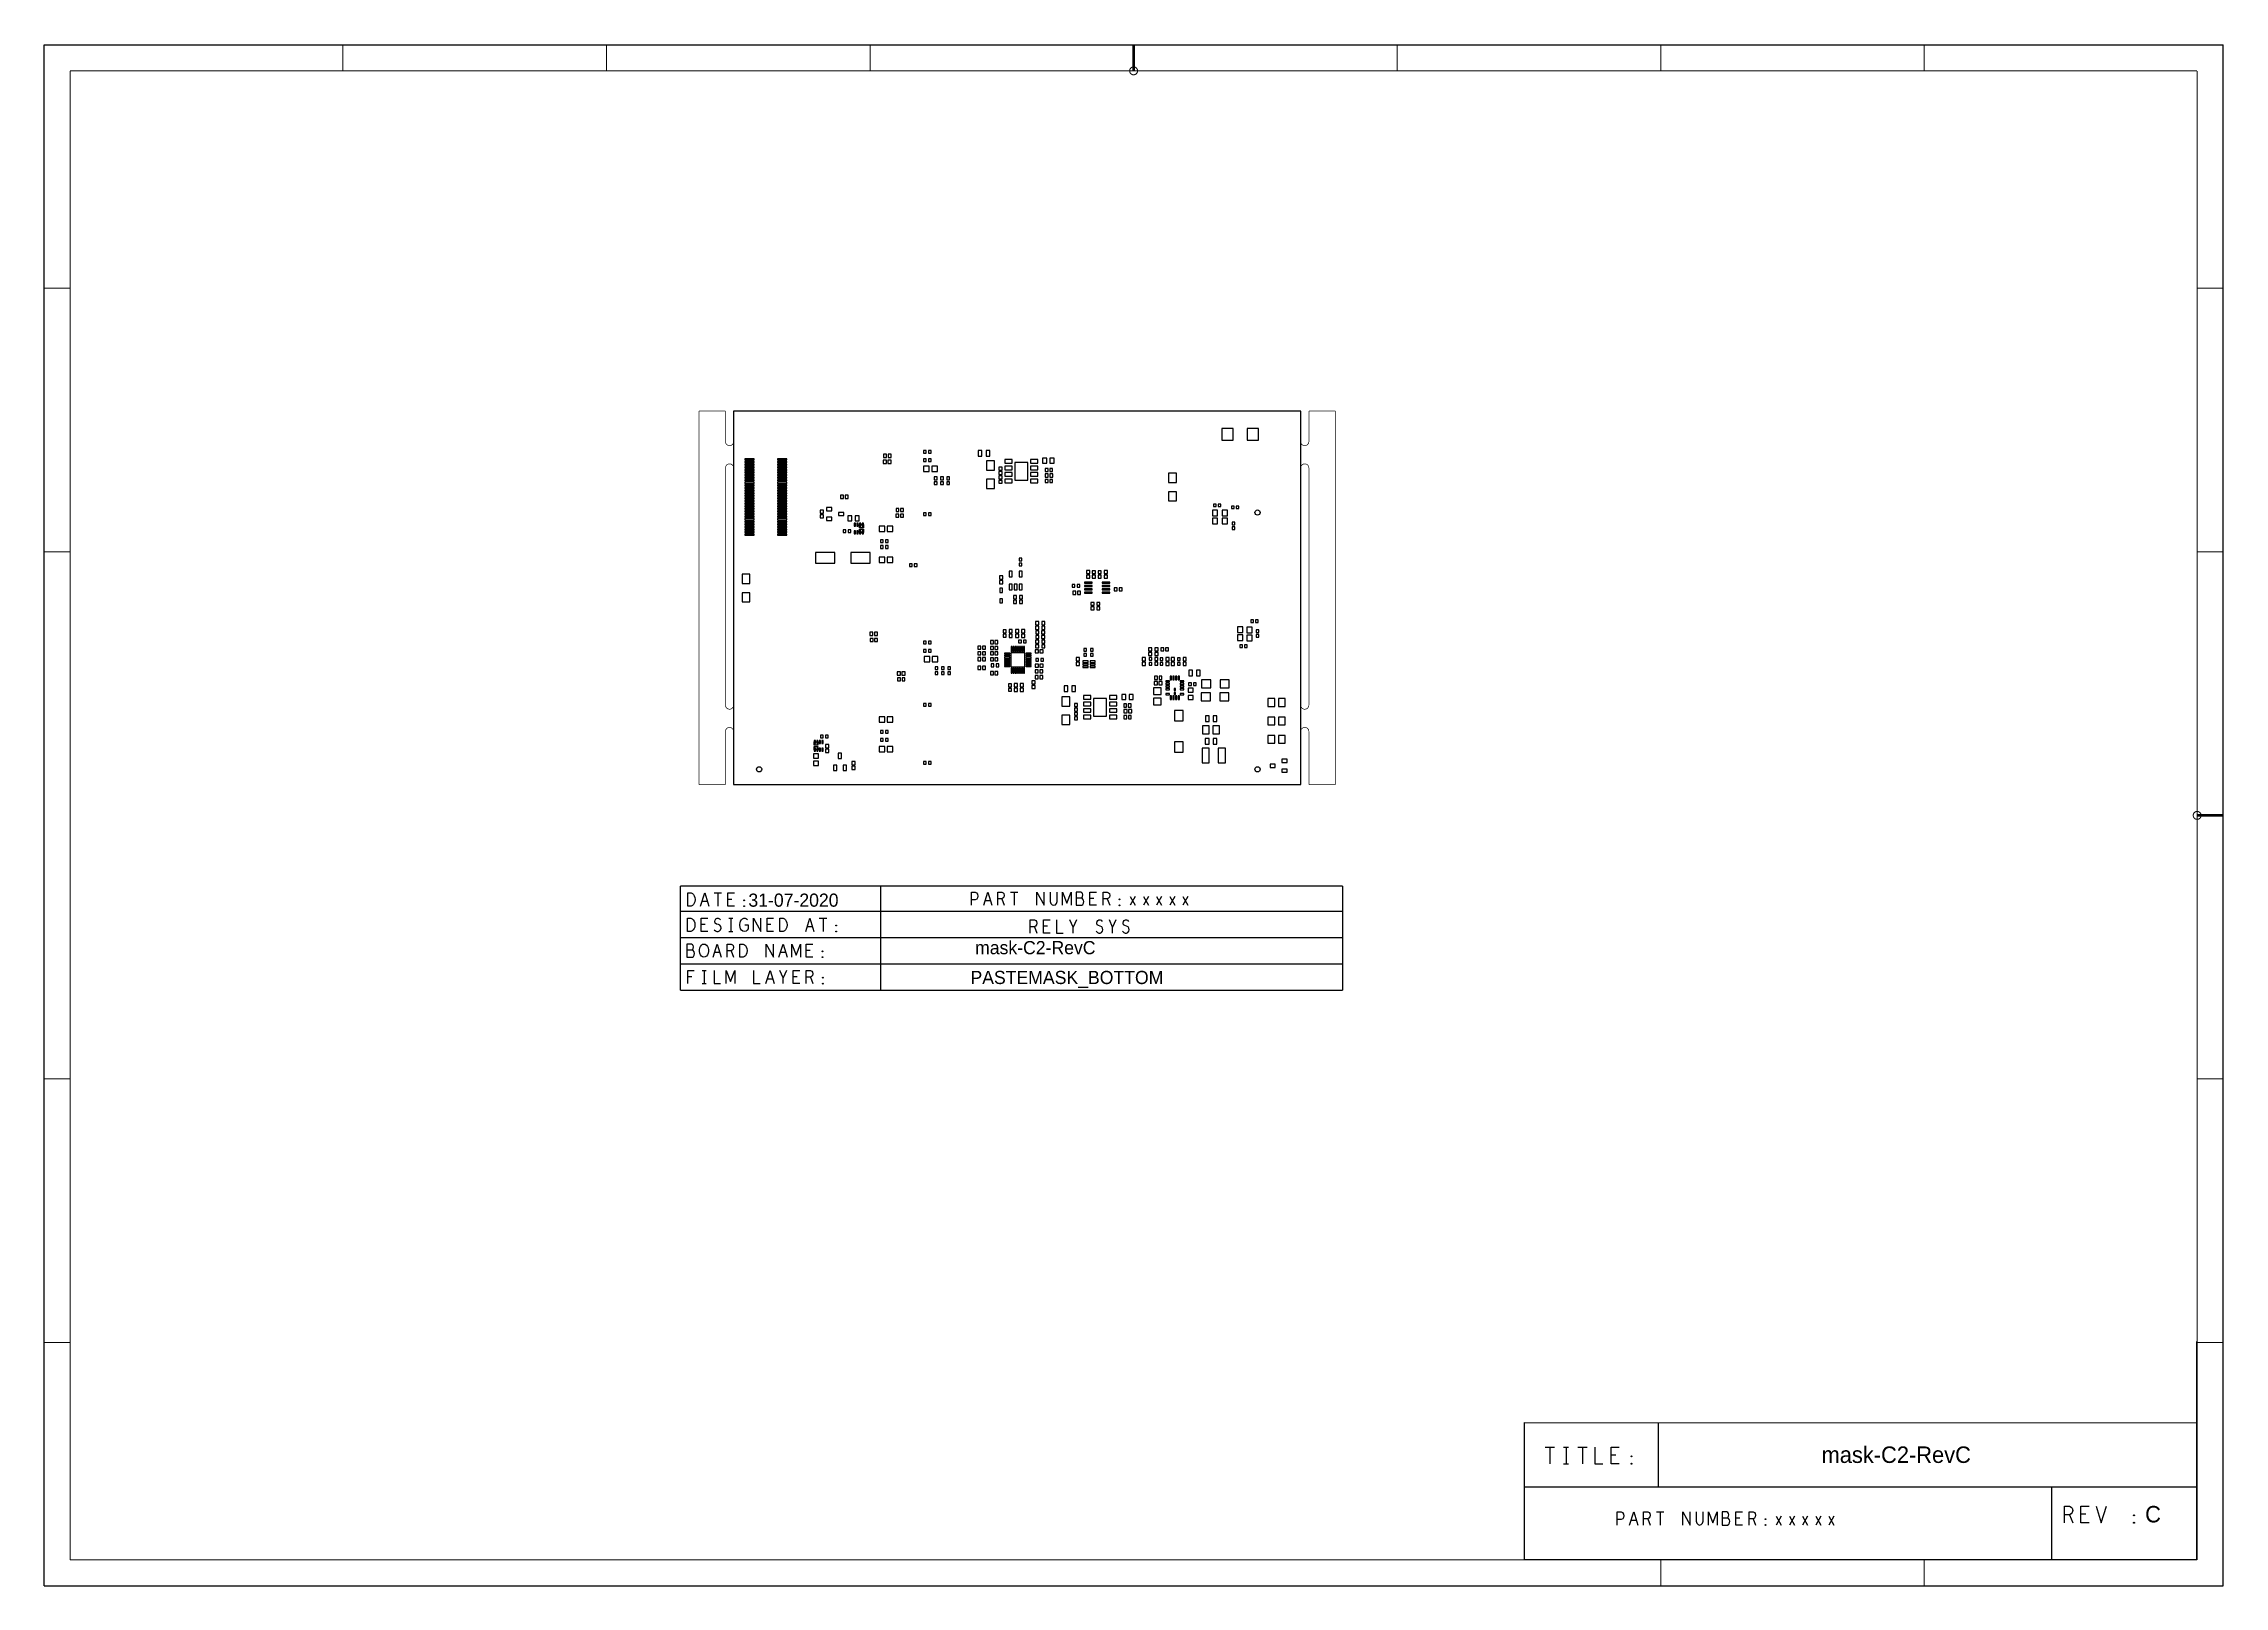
# Model space of a CAD drawing. Extents: x -133 to 287, y -155 to 143.
import ezdxf

# ---------------------------------------------------------------- set-up
doc = ezdxf.new("R2010")
doc.units = 0
for name, color, linetype in [('BG_OUTLINE', 1, 'CONTINUOUS'), ('DF_OUTLINE_DATA', 2, 'CONTINUOUS'), ('PG_PASTEMASK_BOTTOM', 3, 'CONTINUOUS'), ('PIN_PASTEMASK_BOTTOM', 4, 'CONTINUOUS')]:
    doc.layers.add(name, color=color, linetype=linetype)

msp = doc.modelspace()

# ---------------------------------------------------------------- texts
at = {"layer": 'DF_OUTLINE_DATA'}
for s, p in [('31-07-2020', (2.8448, -23.622)), ('mask-C2-RevC', (46.54296, -32.77616))]:
    msp.add_text(s, height=2.54, dxfattribs=at).set_placement(p)
at = {"layer": 'DF_OUTLINE_DATA', "width": 0.992}
for s, p in [('mask-C2-RevC', (209.703162, -130.825494)), ('C', (272.0721, -142.28826))]:
    msp.add_text(s, height=3.175, dxfattribs=at).set_placement(p)
at = {"layer": 'PG_PASTEMASK_BOTTOM'}
msp.add_text('PASTEMASK_BOTTOM', height=2.54, dxfattribs=at).set_placement((45.65015, -38.52545))

# ---------------------------------------------------------------- linework, layer by layer
at = {"layer": 'BG_OUTLINE', "const_width": 0.127}
for points in [[(-6.6548, -0.06985), (-6.6548, 71.915782)], [(-6.6548, 71.915782), (-1.5748, 71.915782)], [(-1.5748, 66.032888), (-1.5748, 71.915782)], [(110.87481, 66.032888), (110.87481, 71.915782)], [(110.87481, 71.915782), (115.95481, 71.915782)], [(115.95481, 71.915782), (115.95481, -0.06985)], [(0, 66.032888), (0, 68.572888)], [(109.30001, 66.032888), (109.30001, 68.572888)], [(-1.5748, 60.952888), (-1.5748, 58.412888)], [(0, 60.952888), (0, 58.412888)], [(109.30001, 60.952888), (109.30001, 58.412888)], [(110.87481, 60.952888), (110.87481, 17.772888)], [(-1.5748, 15.232888), (-1.5748, 58.412888)], [(0, 15.232888), (0, 17.772888)], [(109.30001, 15.232888), (109.30001, 17.772888)], [(110.87481, 15.232888), (110.87481, 17.772888)], [(-1.5748, 10.152888), (-1.5748, -0.06985)], [(0, 10.152888), (0, 7.612888)], [(109.30001, 10.152888), (109.30001, 7.612888)], [(110.87481, 10.152888), (110.87481, -0.06985)], [(-1.5748, -0.06985), (-6.6548, -0.06985)], [(115.95481, -0.06985), (110.87481, -0.06985)]]:
    msp.add_lwpolyline(points, dxfattribs=at)
at = {"layer": 'BG_OUTLINE'}
for points in [[(109.30001, 71.915782), (0, 71.915782)], [(0, 71.915782), (0, -0.06985)], [(109.30001, -0.06985), (109.30001, 71.915782)], [(0, -0.06985), (109.30001, -0.06985)]]:
    msp.add_lwpolyline(points, dxfattribs=at)
at = {"layer": 'BG_OUTLINE', "const_width": 0.127}
for points in [[(0, 66.032888, -1), (-1.5748, 66.032888)], [(110.87481, 66.032888, -1), (109.30001, 66.032888)], [(-1.5748, 60.952888, -1), (0, 60.952888)], [(109.30001, 60.952888, -1), (110.87481, 60.952888)], [(0, 15.232888, -1), (-1.5748, 15.232888)], [(110.87481, 15.232888, -1), (109.30001, 15.232888)], [(-1.5748, 10.152888, -1), (0, 10.152888)], [(109.30001, 10.152888, -1), (110.87481, 10.152888)]]:
    msp.add_lwpolyline(points, format="xyb", dxfattribs=at)
at = {"layer": 'DF_OUTLINE_DATA'}
for points in [[(-132.903214, 142.482824), (287.096708, 142.482824)], [(-132.903214, -154.51709), (-132.903214, 142.482824)], [(287.096708, -154.51709), (287.096708, 142.482824)], [(-8.81761, -23.514304), (-8.81761, -20.974304)], [(-8.81761, -20.974304), (-8.18261, -20.974304)], [(-8.18261, -20.974304), (-7.92861, -21.101304)], [(-6.37286, -23.514304), (-5.57911, -20.974304)], [(-5.57911, -20.974304), (-4.78536, -23.514304)], [(-3.76936, -20.974304), (-2.30886, -20.974304)], [(-3.03911, -20.974304), (-3.03911, -23.514304)], [(-1.13411, -23.514304), (-1.13411, -20.974304)], [(-1.13411, -20.974304), (0.13589, -20.974304)], [(28.31719, -19.735038), (28.31719, -39.587424)], [(45.81779, -23.34514), (45.81779, -20.80514)], [(45.81779, -20.80514), (46.57979, -20.80514)], [(46.57979, -20.80514), (46.83379, -20.93214)], [(46.83379, -20.93214), (47.02429, -21.228558)], [(48.19904, -23.34514), (48.99279, -20.80514)], [(48.99279, -20.80514), (49.78654, -23.34514)], [(50.89779, -23.34514), (50.89779, -20.80514)], [(50.89779, -20.80514), (51.69154, -20.80514)], [(51.69154, -20.80514), (51.94554, -20.93214)], [(51.94554, -20.93214), (52.10429, -21.101558)], [(53.34254, -20.80514), (54.80304, -20.80514)], [(54.07279, -20.80514), (54.07279, -23.34514)], [(58.42254, -23.34514), (58.42254, -20.80514)], [(58.42254, -20.80514), (59.88304, -23.34514)], [(59.88304, -23.34514), (59.88304, -20.80514)], [(60.99429, -20.80514), (60.99429, -22.625558)], [(62.39129, -22.625558), (62.39129, -20.80514)], [(63.40729, -23.34514), (63.40729, -20.80514)], [(63.40729, -20.80514), (64.23279, -22.921722)], [(64.23279, -22.921722), (65.05829, -20.80514)], [(65.05829, -20.80514), (65.05829, -23.34514)], [(66.04254, -20.80514), (66.04254, -23.34514)], [(66.89979, -20.80514), (66.04254, -20.80514)], [(67.12204, -20.93214), (66.89979, -20.80514)], [(67.24904, -21.101558), (67.12204, -20.93214)], [(68.67779, -23.34514), (68.67779, -20.80514)], [(68.67779, -20.80514), (69.94779, -20.80514)], [(71.21779, -23.34514), (71.21779, -20.80514)], [(71.21779, -20.80514), (72.01154, -20.80514)], [(72.01154, -20.80514), (72.26554, -20.93214)], [(72.26554, -20.93214), (72.42429, -21.101558)], [(-8.18261, -23.514304), (-8.81761, -23.514304)], [(-7.92861, -23.387304), (-8.18261, -23.514304)], [(-7.92861, -21.101304), (-7.73811, -21.270722)], [(-7.73811, -23.21814), (-7.92861, -23.387304)], [(-7.73811, -21.270722), (-7.57936, -21.524722)], [(-7.57936, -22.963886), (-7.73811, -23.21814)], [(-7.57936, -21.524722), (-7.45236, -21.82114)], [(-7.45236, -22.667722), (-7.57936, -22.963886)], [(-7.45236, -21.82114), (-7.42061, -22.244304)], [(-7.42061, -22.244304), (-7.45236, -22.667722)], [(-5.07111, -22.625304), (-6.08711, -22.625304)], [(-0.37211, -22.201886), (-1.13411, -22.201886)], [(0.13589, -23.514304), (-1.13411, -23.514304)], [(1.97739, -22.328886), (2.04089, -22.286722)], [(1.97739, -22.413722), (1.97739, -22.328886)], [(2.04089, -22.45614), (1.97739, -22.413722)], [(1.97739, -23.471886), (2.04089, -23.429722)], [(1.97739, -23.556722), (1.97739, -23.471886)], [(2.04089, -23.598886), (1.97739, -23.556722)], [(2.04089, -22.286722), (2.10439, -22.328886)], [(2.10439, -22.413722), (2.04089, -22.45614)], [(2.04089, -23.429722), (2.10439, -23.471886)], [(2.10439, -23.556722), (2.04089, -23.598886)], [(2.10439, -22.328886), (2.10439, -22.413722)], [(2.10439, -23.471886), (2.10439, -23.556722)], [(46.57979, -22.286976), (45.81779, -22.286976)], [(46.86554, -22.159722), (46.57979, -22.286976)], [(47.02429, -21.905722), (46.86554, -22.159722)], [(47.02429, -21.228558), (47.08779, -21.56714)], [(47.08779, -21.56714), (47.02429, -21.905722)], [(49.50079, -22.45614), (48.48479, -22.45614)], [(51.69154, -22.117558), (50.89779, -22.117558)], [(51.91379, -21.990558), (51.69154, -22.117558)], [(51.69154, -22.117558), (52.16779, -23.34514)], [(52.10429, -21.778722), (51.91379, -21.990558)], [(52.10429, -21.101558), (52.16779, -21.44014)], [(52.16779, -21.44014), (52.10429, -21.778722)], [(60.99429, -22.625558), (61.12129, -23.006558)], [(61.12129, -23.006558), (61.37529, -23.260558)], [(61.37529, -23.260558), (61.69279, -23.34514)], [(61.69279, -23.34514), (62.01029, -23.260558)], [(62.01029, -23.260558), (62.26429, -23.006558)], [(62.26429, -23.006558), (62.39129, -22.625558)], [(67.02679, -21.990558), (66.04254, -21.990558)], [(66.04254, -23.34514), (67.09029, -23.34514)], [(67.02679, -21.990558), (67.15379, -21.863558)], [(67.24904, -22.07514), (67.02679, -21.990558)], [(67.09029, -23.34514), (67.31254, -23.175722)], [(67.15379, -21.863558), (67.24904, -21.651976)], [(67.31254, -21.355558), (67.24904, -21.101558)], [(67.24904, -21.651976), (67.31254, -21.355558)], [(67.43954, -22.32914), (67.24904, -22.07514)], [(67.31254, -23.175722), (67.43954, -22.921722)], [(67.50304, -22.625558), (67.43954, -22.32914)], [(67.43954, -22.921722), (67.50304, -22.625558)], [(69.43979, -22.032722), (68.67779, -22.032722)], [(69.94779, -23.34514), (68.67779, -23.34514)], [(72.01154, -22.117558), (71.21779, -22.117558)], [(72.23379, -21.990558), (72.01154, -22.117558)], [(72.01154, -22.117558), (72.48779, -23.34514)], [(72.42429, -21.778722), (72.23379, -21.990558)], [(72.42429, -21.101558), (72.48779, -21.44014)], [(72.48779, -21.44014), (72.42429, -21.778722)], [(74.32929, -22.159722), (74.39279, -22.117558)], [(74.32929, -22.244558), (74.32929, -22.159722)], [(74.39279, -22.286976), (74.32929, -22.244558)], [(74.32929, -23.302722), (74.39279, -23.260558)], [(74.32929, -23.387558), (74.32929, -23.302722)], [(74.39279, -23.429722), (74.32929, -23.387558)], [(74.39279, -22.117558), (74.45629, -22.159722)], [(74.45629, -22.244558), (74.39279, -22.286976)], [(74.39279, -23.260558), (74.45629, -23.302722)], [(74.45629, -23.387558), (74.39279, -23.429722)], [(74.45629, -22.159722), (74.45629, -22.244558)], [(74.45629, -23.302722), (74.45629, -23.387558)], [(76.45654, -21.651976), (77.40904, -23.34514)], [(77.40904, -21.651976), (76.45654, -23.34514)], [(78.99654, -21.651976), (79.94904, -23.34514)], [(79.94904, -21.651976), (78.99654, -23.34514)], [(81.53654, -21.651976), (82.48904, -23.34514)], [(82.48904, -21.651976), (81.53654, -23.34514)], [(84.07654, -21.651976), (85.02904, -23.34514)], [(85.02904, -21.651976), (84.07654, -23.34514)], [(87.56904, -21.651976), (86.61654, -23.34514)], [(86.61654, -21.651976), (87.56904, -23.34514)], [(-8.86841, -28.391104), (-8.86841, -25.851104)], [(-8.86841, -25.851104), (-8.23341, -25.851104)], [(-8.23341, -28.391104), (-8.86841, -28.391104)], [(-8.23341, -25.851104), (-7.97941, -25.978104)], [(-7.97941, -28.264104), (-8.23341, -28.391104)], [(-7.97941, -25.978104), (-7.78891, -26.147522)], [(-7.78891, -28.09494), (-7.97941, -28.264104)], [(-7.78891, -26.147522), (-7.63016, -26.401522)], [(-7.63016, -27.840686), (-7.78891, -28.09494)], [(-7.63016, -26.401522), (-7.50316, -26.69794)], [(-7.50316, -27.544522), (-7.63016, -27.840686)], [(-7.50316, -26.69794), (-7.47141, -27.121104)], [(-7.47141, -27.121104), (-7.50316, -27.544522)], [(-6.26491, -28.391104), (-6.26491, -25.851104)], [(-6.26491, -25.851104), (-4.99491, -25.851104)], [(-5.50291, -27.078686), (-6.26491, -27.078686)], [(-4.99491, -28.391104), (-6.26491, -28.391104)], [(-3.75666, -28.052522), (-3.50266, -28.264104)], [(-3.62966, -26.486104), (-3.56616, -26.189686)], [(-3.53441, -26.782522), (-3.62966, -26.486104)], [(-3.56616, -26.189686), (-3.40741, -25.978104)], [(-3.31216, -26.951686), (-3.53441, -26.782522)], [(-3.50266, -28.264104), (-3.21691, -28.391104)], [(-3.40741, -25.978104), (-3.18516, -25.851104)], [(-2.93116, -27.036522), (-3.31216, -26.951686)], [(-3.21691, -28.391104), (-2.96291, -28.391104)], [(-3.18516, -25.851104), (-2.96291, -25.851104)], [(-2.96291, -25.851104), (-2.74066, -25.935686)], [(-2.96291, -28.391104), (-2.70891, -28.264104)], [(-2.64541, -27.205686), (-2.93116, -27.036522)], [(-2.74066, -25.935686), (-2.55016, -26.147522)], [(-2.70891, -28.264104), (-2.51841, -28.052522)], [(-2.48666, -27.45994), (-2.64541, -27.205686)], [(-2.51841, -28.052522), (-2.42316, -27.756104)], [(-2.42316, -27.756104), (-2.48666, -27.45994)], [(-0.93091, -25.851104), (-0.16891, -25.851104)], [(-0.93091, -28.391104), (-0.16891, -28.391104)], [(-0.54991, -25.851104), (-0.54991, -28.391104)], [(1.16459, -26.951686), (1.22809, -26.69794)], [(1.16459, -27.248104), (1.16459, -26.951686)], [(1.22809, -27.586686), (1.16459, -27.248104)], [(1.22809, -26.69794), (1.35509, -26.401522)], [(1.35509, -27.883104), (1.22809, -27.586686)], [(1.35509, -26.401522), (1.54559, -26.147522)], [(1.54559, -28.137104), (1.35509, -27.883104)], [(1.54559, -26.147522), (1.73609, -25.978104)], [(1.76784, -28.306522), (1.54559, -28.137104)], [(1.73609, -25.978104), (1.99009, -25.851104)], [(2.08534, -28.391104), (1.76784, -28.306522)], [(1.99009, -25.851104), (2.21234, -25.851104)], [(2.40284, -28.306522), (2.08534, -28.391104)], [(2.18059, -27.121104), (2.81559, -27.121104)], [(2.21234, -25.851104), (2.46634, -25.935686)], [(2.62509, -28.137104), (2.40284, -28.306522)], [(2.46634, -25.935686), (2.65684, -26.105104)], [(2.81559, -27.883104), (2.62509, -28.137104)], [(2.81559, -27.121104), (2.81559, -27.883104)], [(3.79984, -28.391104), (3.79984, -25.851104)], [(3.79984, -25.851104), (5.26034, -28.391104)], [(5.26034, -28.391104), (5.26034, -25.851104)], [(6.43509, -28.391104), (6.43509, -25.851104)], [(6.43509, -25.851104), (7.70509, -25.851104)], [(7.19709, -27.078686), (6.43509, -27.078686)], [(7.70509, -28.391104), (6.43509, -28.391104)], [(8.91159, -28.391104), (8.91159, -25.851104)], [(8.91159, -25.851104), (9.54659, -25.851104)], [(9.54659, -28.391104), (8.91159, -28.391104)], [(9.54659, -25.851104), (9.80059, -25.978104)], [(9.80059, -28.264104), (9.54659, -28.391104)], [(9.80059, -25.978104), (9.99109, -26.147522)], [(9.99109, -28.09494), (9.80059, -28.264104)], [(9.99109, -26.147522), (10.14984, -26.401522)], [(10.14984, -27.840686), (9.99109, -28.09494)], [(10.14984, -26.401522), (10.27684, -26.69794)], [(10.27684, -27.544522), (10.14984, -27.840686)], [(10.27684, -26.69794), (10.30859, -27.121104)], [(10.30859, -27.121104), (10.27684, -27.544522)], [(13.89634, -28.391104), (14.69009, -25.851104)], [(15.19809, -27.502104), (14.18209, -27.502104)], [(14.69009, -25.851104), (15.48384, -28.391104)], [(16.49984, -25.851104), (17.96034, -25.851104)], [(17.23009, -25.851104), (17.23009, -28.391104)], [(19.70659, -27.205686), (19.77009, -27.163522)], [(19.70659, -27.290522), (19.70659, -27.205686)], [(19.77009, -27.33294), (19.70659, -27.290522)], [(19.70659, -28.348686), (19.77009, -28.306522)], [(19.70659, -28.433522), (19.70659, -28.348686)], [(19.77009, -28.475686), (19.70659, -28.433522)], [(19.77009, -27.163522), (19.83359, -27.205686)], [(19.83359, -27.290522), (19.77009, -27.33294)], [(19.77009, -28.306522), (19.83359, -28.348686)], [(19.83359, -28.433522), (19.77009, -28.475686)], [(19.83359, -27.205686), (19.83359, -27.290522)], [(19.83359, -28.348686), (19.83359, -28.433522)], [(57.18429, -28.695904), (57.18429, -26.155904)], [(57.18429, -26.155904), (57.97804, -26.155904)], [(57.97804, -27.468322), (57.18429, -27.468322)], [(57.97804, -26.155904), (58.23204, -26.282904)], [(58.20029, -27.341322), (57.97804, -27.468322)], [(57.97804, -27.468322), (58.45429, -28.695904)], [(58.39079, -27.129486), (58.20029, -27.341322)], [(58.23204, -26.282904), (58.39079, -26.452322)], [(58.39079, -26.452322), (58.45429, -26.790904)], [(58.45429, -26.790904), (58.39079, -27.129486)], [(59.72429, -28.695904), (59.72429, -26.155904)], [(59.72429, -26.155904), (60.99429, -26.155904)], [(60.48629, -27.383486), (59.72429, -27.383486)], [(60.99429, -28.695904), (59.72429, -28.695904)], [(62.26429, -26.155904), (62.26429, -28.695904)], [(62.26429, -28.695904), (63.53429, -28.695904)], [(65.43929, -27.552904), (64.80429, -26.155904)], [(66.07429, -26.155904), (65.43929, -27.552904)], [(65.43929, -28.695904), (65.43929, -27.552904)], [(69.85254, -28.357322), (70.10654, -28.568904)], [(69.97954, -26.790904), (70.04304, -26.494486)], [(70.07479, -27.087322), (69.97954, -26.790904)], [(70.04304, -26.494486), (70.20179, -26.282904)], [(70.29704, -27.256486), (70.07479, -27.087322)], [(70.10654, -28.568904), (70.39229, -28.695904)], [(70.20179, -26.282904), (70.42404, -26.155904)], [(70.67804, -27.341322), (70.29704, -27.256486)], [(70.39229, -28.695904), (70.64629, -28.695904)], [(70.42404, -26.155904), (70.64629, -26.155904)], [(70.64629, -26.155904), (70.86854, -26.240486)], [(70.64629, -28.695904), (70.90029, -28.568904)], [(70.96379, -27.510486), (70.67804, -27.341322)], [(70.86854, -26.240486), (71.05904, -26.452322)], [(70.90029, -28.568904), (71.09079, -28.357322)], [(71.12254, -27.76474), (70.96379, -27.510486)], [(71.09079, -28.357322), (71.18604, -28.060904)], [(71.18604, -28.060904), (71.12254, -27.76474)], [(73.05929, -27.552904), (72.42429, -26.155904)], [(73.69429, -26.155904), (73.05929, -27.552904)], [(73.05929, -28.695904), (73.05929, -27.552904)], [(74.93254, -28.357322), (75.18654, -28.568904)], [(75.05954, -26.790904), (75.12304, -26.494486)], [(75.15479, -27.087322), (75.05954, -26.790904)], [(75.12304, -26.494486), (75.28179, -26.282904)], [(75.37704, -27.256486), (75.15479, -27.087322)], [(75.18654, -28.568904), (75.47229, -28.695904)], [(75.28179, -26.282904), (75.50404, -26.155904)], [(75.75804, -27.341322), (75.37704, -27.256486)], [(75.47229, -28.695904), (75.72629, -28.695904)], [(75.50404, -26.155904), (75.72629, -26.155904)], [(75.72629, -26.155904), (75.94854, -26.240486)], [(75.72629, -28.695904), (75.98029, -28.568904)], [(76.04379, -27.510486), (75.75804, -27.341322)], [(75.94854, -26.240486), (76.13904, -26.452322)], [(75.98029, -28.568904), (76.17079, -28.357322)], [(76.20254, -27.76474), (76.04379, -27.510486)], [(76.17079, -28.357322), (76.26604, -28.060904)], [(76.26604, -28.060904), (76.20254, -27.76474)], [(-8.13181, -30.81274), (-8.98906, -30.81274)], [(-8.98906, -30.81274), (-8.98906, -33.35274)], [(-8.00481, -31.998158), (-8.98906, -31.998158)], [(-8.98906, -33.35274), (-7.94131, -33.35274)], [(-7.90956, -30.93974), (-8.13181, -30.81274)], [(-8.00481, -31.998158), (-7.87781, -31.871158)], [(-7.78256, -32.08274), (-8.00481, -31.998158)], [(-7.94131, -33.35274), (-7.71906, -33.183322)], [(-7.78256, -31.109158), (-7.90956, -30.93974)], [(-7.87781, -31.871158), (-7.78256, -31.659576)], [(-7.71906, -31.363158), (-7.78256, -31.109158)], [(-7.78256, -31.659576), (-7.71906, -31.363158)], [(-7.59206, -32.33674), (-7.78256, -32.08274)], [(-7.71906, -33.183322), (-7.59206, -32.929322)], [(-7.52856, -32.633158), (-7.59206, -32.33674)], [(-7.59206, -32.929322), (-7.52856, -32.633158)], [(-6.57606, -31.913322), (-6.51256, -31.57474)], [(-6.57606, -32.252158), (-6.57606, -31.913322)], [(-6.51256, -32.59074), (-6.57606, -32.252158)], [(-6.51256, -31.57474), (-6.38556, -31.278322)], [(-6.38556, -32.887158), (-6.51256, -32.59074)], [(-6.38556, -31.278322), (-6.19506, -31.024322)], [(-6.19506, -33.141158), (-6.38556, -32.887158)], [(-6.19506, -31.024322), (-5.97281, -30.855158)], [(-5.97281, -33.310322), (-6.19506, -33.141158)], [(-5.97281, -30.855158), (-5.71881, -30.81274)], [(-5.71881, -33.35274), (-5.97281, -33.310322)], [(-5.71881, -30.81274), (-5.46481, -30.855158)], [(-5.46481, -33.310322), (-5.71881, -33.35274)], [(-5.46481, -30.855158), (-5.24256, -31.024322)], [(-5.24256, -33.141158), (-5.46481, -33.310322)], [(-5.24256, -31.024322), (-5.05206, -31.278322)], [(-5.05206, -32.887158), (-5.24256, -33.141158)], [(-5.05206, -31.278322), (-4.92506, -31.57474)], [(-4.92506, -32.59074), (-5.05206, -32.887158)], [(-4.92506, -31.57474), (-4.86156, -31.913322)], [(-4.86156, -32.252158), (-4.92506, -32.59074)], [(-4.86156, -31.913322), (-4.86156, -32.252158)], [(-3.97256, -33.35274), (-3.17881, -30.81274)], [(-2.67081, -32.46374), (-3.68681, -32.46374)], [(-3.17881, -30.81274), (-2.38506, -33.35274)], [(-1.27381, -33.35274), (-1.27381, -30.81274)], [(-1.27381, -30.81274), (-0.48006, -30.81274)], [(-0.48006, -32.125158), (-1.27381, -32.125158)], [(-0.48006, -30.81274), (-0.22606, -30.93974)], [(-0.25781, -31.998158), (-0.48006, -32.125158)], [(-0.48006, -32.125158), (-0.00381, -33.35274)], [(-0.06731, -31.786322), (-0.25781, -31.998158)], [(-0.22606, -30.93974), (-0.06731, -31.109158)], [(-0.06731, -31.109158), (-0.00381, -31.44774)], [(-0.00381, -31.44774), (-0.06731, -31.786322)], [(1.20269, -33.35274), (1.20269, -30.81274)], [(1.20269, -30.81274), (1.83769, -30.81274)], [(1.83769, -33.35274), (1.20269, -33.35274)], [(1.83769, -30.81274), (2.09169, -30.93974)], [(2.09169, -33.22574), (1.83769, -33.35274)], [(2.09169, -30.93974), (2.28219, -31.109158)], [(2.28219, -33.056576), (2.09169, -33.22574)], [(2.28219, -31.109158), (2.44094, -31.363158)], [(2.44094, -32.802322), (2.28219, -33.056576)], [(2.44094, -31.363158), (2.56794, -31.659576)], [(2.56794, -32.506158), (2.44094, -32.802322)], [(2.56794, -31.659576), (2.59969, -32.08274)], [(2.59969, -32.08274), (2.56794, -32.506158)], [(6.25094, -33.35274), (6.25094, -30.81274)], [(6.25094, -30.81274), (7.71144, -33.35274)], [(7.71144, -33.35274), (7.71144, -30.81274)], [(8.72744, -33.35274), (9.52119, -30.81274)], [(10.02919, -32.46374), (9.01319, -32.46374)], [(9.52119, -30.81274), (10.31494, -33.35274)], [(11.23569, -33.35274), (11.23569, -30.81274)], [(11.23569, -30.81274), (12.06119, -32.929322)], [(12.06119, -32.929322), (12.88669, -30.81274)], [(12.88669, -30.81274), (12.88669, -33.35274)], [(13.96619, -33.35274), (13.96619, -30.81274)], [(13.96619, -30.81274), (15.23619, -30.81274)], [(14.72819, -32.040322), (13.96619, -32.040322)], [(15.23619, -33.35274), (13.96619, -33.35274)], [(17.07769, -32.167322), (17.14119, -32.125158)], [(17.07769, -32.252158), (17.07769, -32.167322)], [(17.14119, -32.294576), (17.07769, -32.252158)], [(17.07769, -33.310322), (17.14119, -33.268158)], [(17.07769, -33.395158), (17.07769, -33.310322)], [(17.14119, -33.437322), (17.07769, -33.395158)], [(17.14119, -32.125158), (17.20469, -32.167322)], [(17.20469, -32.252158), (17.14119, -32.294576)], [(17.14119, -33.268158), (17.20469, -33.310322)], [(17.20469, -33.395158), (17.14119, -33.437322)], [(17.20469, -32.167322), (17.20469, -32.252158)], [(17.20469, -33.310322), (17.20469, -33.395158)], [(-8.82396, -38.449504), (-8.82396, -35.909504)], [(-8.82396, -35.909504), (-7.61746, -35.909504)], [(-8.06196, -37.137086), (-8.82396, -37.137086)], [(-6.06171, -35.909504), (-5.29971, -35.909504)], [(-5.68071, -35.909504), (-5.68071, -38.449504)], [(-3.77571, -35.909504), (-3.77571, -38.449504)], [(-1.42621, -38.449504), (-1.42621, -35.909504)], [(-1.42621, -35.909504), (-0.60071, -38.026086)], [(-0.60071, -38.026086), (0.22479, -35.909504)], [(0.22479, -35.909504), (0.22479, -38.449504)], [(3.84429, -35.909504), (3.84429, -38.449504)], [(6.22554, -38.449504), (7.01929, -35.909504)], [(7.52729, -37.560504), (6.51129, -37.560504)], [(7.01929, -35.909504), (7.81304, -38.449504)], [(9.55929, -37.306504), (8.92429, -35.909504)], [(10.19429, -35.909504), (9.55929, -37.306504)], [(9.55929, -38.449504), (9.55929, -37.306504)], [(11.46429, -38.449504), (11.46429, -35.909504)], [(11.46429, -35.909504), (12.73429, -35.909504)], [(12.22629, -37.137086), (11.46429, -37.137086)], [(14.00429, -38.449504), (14.00429, -35.909504)], [(14.00429, -35.909504), (14.79804, -35.909504)], [(14.79804, -37.221922), (14.00429, -37.221922)], [(14.79804, -35.909504), (15.05204, -36.036504)], [(15.02029, -37.094922), (14.79804, -37.221922)], [(14.79804, -37.221922), (15.27429, -38.449504)], [(15.21079, -36.883086), (15.02029, -37.094922)], [(15.05204, -36.036504), (15.21079, -36.205922)], [(15.21079, -36.205922), (15.27429, -36.544504)], [(15.27429, -36.544504), (15.21079, -36.883086)], [(17.11579, -37.264086), (17.17929, -37.221922)], [(17.11579, -37.348922), (17.11579, -37.264086)], [(17.17929, -37.39134), (17.11579, -37.348922)], [(17.17929, -37.221922), (17.24279, -37.264086)], [(17.24279, -37.348922), (17.17929, -37.39134)], [(17.24279, -37.264086), (17.24279, -37.348922)], [(-6.06171, -38.449504), (-5.29971, -38.449504)], [(-3.77571, -38.449504), (-2.50571, -38.449504)], [(3.84429, -38.449504), (5.11429, -38.449504)], [(12.73429, -38.449504), (11.46429, -38.449504)], [(17.11579, -38.407086), (17.17929, -38.364922)], [(17.11579, -38.491922), (17.11579, -38.407086)], [(17.17929, -38.534086), (17.11579, -38.491922)], [(17.17929, -38.364922), (17.24279, -38.407086)], [(17.24279, -38.491922), (17.17929, -38.534086)], [(17.24279, -38.407086), (17.24279, -38.491922)], [(282.00223, -107.431078), (282.00223, -149.430994)], [(152.402286, -123.054364), (282.06319, -123.105164)], [(152.402286, -123.054364), (152.402286, -149.430994)], [(178.17719, -123.054364), (178.17719, -135.28675)], [(156.40558, -127.804164), (158.2166, -127.804164)], [(157.31109, -127.804164), (157.31109, -130.979164)], [(159.98825, -127.804164), (160.93313, -127.804164)], [(160.46069, -127.804164), (160.46069, -130.979164)], [(162.70478, -127.804164), (164.5158, -127.804164)], [(163.61029, -127.804164), (163.61029, -130.979164)], [(165.97249, -127.804164), (165.97249, -130.979164)], [(169.12209, -127.804164), (170.69689, -127.804164)], [(169.12209, -130.979164), (169.12209, -127.804164)], [(170.06697, -129.338832), (169.12209, -129.338832)], [(172.98035, -129.497582), (173.05909, -129.444496)], [(172.98035, -129.603246), (172.98035, -129.497582)], [(173.05909, -129.656332), (172.98035, -129.603246)], [(173.05909, -129.444496), (173.13783, -129.497582)], [(173.13783, -129.603246), (173.05909, -129.656332)], [(173.13783, -129.497582), (173.13783, -129.603246)], [(159.98825, -130.979164), (160.93313, -130.979164)], [(165.97249, -130.979164), (167.54729, -130.979164)], [(170.69689, -130.979164), (169.12209, -130.979164)], [(172.98035, -130.926332), (173.05909, -130.873246)], [(172.98035, -131.031996), (172.98035, -130.926332)], [(173.05909, -131.085082), (172.98035, -131.031996)], [(173.05909, -130.873246), (173.13783, -130.926332)], [(173.13783, -131.031996), (173.05909, -131.085082)], [(173.13783, -130.926332), (173.13783, -131.031996)], [(152.402286, -135.431022), (282.00223, -135.431022)], [(254.002286, -135.431022), (254.002286, -149.430994)], [(170.32859, -140.2588), (171.09059, -140.2588)], [(170.32859, -142.7988), (170.32859, -140.2588)], [(171.09059, -141.740636), (170.32859, -141.740636)], [(171.09059, -140.2588), (171.34459, -140.3858)], [(171.37634, -141.613382), (171.09059, -141.740636)], [(171.34459, -140.3858), (171.53509, -140.682218)], [(171.53509, -141.359382), (171.37634, -141.613382)], [(171.53509, -140.682218), (171.59859, -141.0208)], [(171.59859, -141.0208), (171.53509, -141.359382)], [(172.70984, -142.7988), (173.50359, -140.2588)], [(174.01159, -141.9098), (172.99559, -141.9098)], [(173.50359, -140.2588), (174.29734, -142.7988)], [(175.40859, -140.2588), (176.20234, -140.2588)], [(175.40859, -142.7988), (175.40859, -140.2588)], [(176.20234, -141.571218), (175.40859, -141.571218)], [(176.20234, -140.2588), (176.45634, -140.3858)], [(176.42459, -141.444218), (176.20234, -141.571218)], [(176.20234, -141.571218), (176.67859, -142.7988)], [(176.61509, -141.232382), (176.42459, -141.444218)], [(176.45634, -140.3858), (176.61509, -140.555218)], [(176.61509, -140.555218), (176.67859, -140.8938)], [(176.67859, -140.8938), (176.61509, -141.232382)], [(177.85334, -140.2588), (179.31384, -140.2588)], [(178.58359, -140.2588), (178.58359, -142.7988)], [(182.93334, -140.2588), (184.39384, -142.7988)], [(182.93334, -142.7988), (182.93334, -140.2588)], [(184.39384, -142.7988), (184.39384, -140.2588)], [(185.50509, -140.2588), (185.50509, -142.079218)], [(185.50509, -142.079218), (185.63209, -142.460218)], [(185.63209, -142.460218), (185.88609, -142.714218)], [(185.88609, -142.714218), (186.20359, -142.7988)], [(186.20359, -142.7988), (186.52109, -142.714218)], [(186.52109, -142.714218), (186.77509, -142.460218)], [(186.77509, -142.460218), (186.90209, -142.079218)], [(186.90209, -142.079218), (186.90209, -140.2588)], [(187.91809, -140.2588), (188.74359, -142.375382)], [(187.91809, -142.7988), (187.91809, -140.2588)], [(188.74359, -142.375382), (189.56909, -140.2588)], [(189.56909, -140.2588), (189.56909, -142.7988)], [(190.55334, -140.2588), (190.55334, -142.7988)], [(191.41059, -140.2588), (190.55334, -140.2588)], [(191.53759, -141.444218), (190.55334, -141.444218)], [(190.55334, -142.7988), (191.60109, -142.7988)], [(191.63284, -140.3858), (191.41059, -140.2588)], [(191.53759, -141.444218), (191.66459, -141.317218)], [(191.75984, -141.5288), (191.53759, -141.444218)], [(191.60109, -142.7988), (191.82334, -142.629382)], [(191.75984, -140.555218), (191.63284, -140.3858)], [(191.66459, -141.317218), (191.75984, -141.105636)], [(191.82334, -140.809218), (191.75984, -140.555218)], [(191.75984, -141.105636), (191.82334, -140.809218)], [(191.95034, -141.7828), (191.75984, -141.5288)], [(191.82334, -142.629382), (191.95034, -142.375382)], [(192.01384, -142.079218), (191.95034, -141.7828)], [(191.95034, -142.375382), (192.01384, -142.079218)], [(193.18859, -140.2588), (194.45859, -140.2588)], [(193.18859, -142.7988), (193.18859, -140.2588)], [(193.95059, -141.486382), (193.18859, -141.486382)], [(194.45859, -142.7988), (193.18859, -142.7988)], [(195.72859, -140.2588), (196.52234, -140.2588)], [(195.72859, -142.7988), (195.72859, -140.2588)], [(196.52234, -141.571218), (195.72859, -141.571218)], [(196.52234, -140.2588), (196.77634, -140.3858)], [(196.74459, -141.444218), (196.52234, -141.571218)], [(196.52234, -141.571218), (196.99859, -142.7988)], [(196.93509, -141.232382), (196.74459, -141.444218)], [(196.77634, -140.3858), (196.93509, -140.555218)], [(196.93509, -140.555218), (196.99859, -140.8938)], [(196.99859, -140.8938), (196.93509, -141.232382)], [(198.84009, -141.613382), (198.90359, -141.571218)], [(198.84009, -141.698218), (198.84009, -141.613382)], [(198.90359, -141.740636), (198.84009, -141.698218)], [(198.84009, -142.756382), (198.90359, -142.714218)], [(198.84009, -142.841218), (198.84009, -142.756382)], [(198.90359, -142.883382), (198.84009, -142.841218)], [(198.90359, -141.571218), (198.96709, -141.613382)], [(198.96709, -141.698218), (198.90359, -141.740636)], [(198.90359, -142.714218), (198.96709, -142.756382)], [(198.96709, -142.841218), (198.90359, -142.883382)], [(198.96709, -141.613382), (198.96709, -141.698218)], [(198.96709, -142.756382), (198.96709, -142.841218)], [(201.91984, -141.105636), (200.96734, -142.7988)], [(200.96734, -141.105636), (201.91984, -142.7988)], [(204.45984, -141.105636), (203.50734, -142.7988)], [(203.50734, -141.105636), (204.45984, -142.7988)], [(206.99984, -141.105636), (206.04734, -142.7988)], [(206.04734, -141.105636), (206.99984, -142.7988)], [(209.53984, -141.105636), (208.58734, -142.7988)], [(208.58734, -141.105636), (209.53984, -142.7988)], [(212.07984, -141.105636), (211.12734, -142.7988)], [(211.12734, -141.105636), (212.07984, -142.7988)], [(256.53619, -139.174982), (257.52044, -139.174982)], [(256.53619, -142.349982), (256.53619, -139.174982)], [(257.52044, -140.815314), (256.53619, -140.815314)], [(257.52044, -139.174982), (257.8354, -139.333732)], [(257.79603, -140.656564), (257.52044, -140.815314)], [(257.52044, -140.815314), (258.11099, -142.349982)], [(258.03225, -140.39215), (257.79603, -140.656564)], [(257.8354, -139.333732), (258.03225, -139.545314)], [(258.03225, -139.545314), (258.11099, -139.968732)], [(258.11099, -139.968732), (258.03225, -140.39215)], [(259.68579, -139.174982), (261.26059, -139.174982)], [(259.68579, -142.349982), (259.68579, -139.174982)], [(260.63067, -140.70965), (259.68579, -140.70965)], [(261.26059, -142.349982), (259.68579, -142.349982)], [(262.63854, -139.174982), (263.62279, -142.349982)], [(263.62279, -142.349982), (264.60704, -139.174982)], [(269.84325, -140.8684), (269.92199, -140.815314)], [(269.84325, -140.974064), (269.84325, -140.8684)], [(269.92199, -141.02715), (269.84325, -140.974064)], [(269.84325, -142.29715), (269.92199, -142.244064)], [(269.84325, -142.402814), (269.84325, -142.29715)], [(269.92199, -142.4559), (269.84325, -142.402814)], [(269.92199, -140.815314), (270.00073, -140.8684)], [(270.00073, -140.974064), (269.92199, -141.02715)], [(269.92199, -142.244064), (270.00073, -142.29715)], [(270.00073, -142.402814), (269.92199, -142.4559)], [(270.00073, -140.8684), (270.00073, -140.974064)], [(270.00073, -142.29715), (270.00073, -142.402814)], [(152.402286, -149.430994), (282.00223, -149.430994)], [(-132.903214, -154.51709), (287.096708, -154.51709)]]:
    msp.add_lwpolyline(points, dxfattribs=at)
for points, const_width in [([(-75.303126, 142.482824), (-75.303126, 137.482834)], 0.199898), ([(-24.503126, 142.482824), (-24.503126, 137.482834)], 0.199898), ([(26.296874, 142.482824), (26.296874, 137.482834)], 0.199898), ([(77.096874, 142.482824), (77.096874, 137.482834)], 0.500126), ([(127.896874, 142.482824), (127.896874, 137.482834)], 0.199898), ([(178.696874, 142.482824), (178.696874, 137.482834)], 0.199898), ([(229.496874, 142.482824), (229.496874, 137.482834)], 0.199898), ([(-127.903224, 137.482834), (282.096718, 137.482834)], 0.199898), ([(-127.903224, -149.5171), (-127.903224, 137.482834)], 0.199898), ([(282.096718, -149.5171), (282.096718, 137.482834)], 0.199898), ([(-132.903214, 95.582994), (-127.903224, 95.582994)], 0.199898), ([(287.096708, 95.582994), (282.096718, 95.582994)], 0.199898), ([(-132.903214, 44.782994), (-127.903224, 44.782994)], 0.199898), ([(287.096708, 44.782994), (282.096718, 44.782994)], 0.199898), ([(287.096708, -6.017006), (282.096718, -6.017006)], 0.500126), ([(-10.26541, -19.628104), (-10.26541, -39.744904)], 0.254), ([(117.39499, -19.628104), (-10.26541, -19.628104)], 0.254), ([(117.39499, -39.744904), (117.39499, -19.628104)], 0.254), ([(-10.26541, -24.504904), (117.39499, -24.504904)], 0.254), ([(-10.26541, -29.584904), (117.39499, -29.584904)], 0.254), ([(-10.26541, -34.664904), (117.39499, -34.664904)], 0.254), ([(-10.26541, -39.744904), (98.42119, -39.744904)], 0.254), ([(98.42119, -39.744904), (117.39499, -39.744904)], 0.254), ([(-132.903214, -56.817006), (-127.903224, -56.817006)], 0.199898), ([(287.096708, -56.817006), (282.096718, -56.817006)], 0.199898), ([(-132.903214, -107.617006), (-127.903224, -107.617006)], 0.199898), ([(287.096708, -107.617006), (282.096718, -107.617006)], 0.199898), ([(-127.903224, -149.5171), (282.096718, -149.5171)], 0.199898), ([(178.696874, -154.51709), (178.696874, -149.5171)], 0.199898), ([(229.496874, -154.51709), (229.496874, -149.5171)], 0.199898)]:
    msp.add_lwpolyline(points, dxfattribs=dict(at, const_width=const_width))
at = {"layer": 'DF_OUTLINE_DATA', "const_width": 0.199898}
for points in [[(77.856334, 137.482834, 1), (76.337414, 137.482834)], [(76.337414, 137.482834, 1), (77.856334, 137.482834)], [(282.856178, -6.017006, 1), (281.337258, -6.017006)], [(281.337258, -6.017006, 1), (282.856178, -6.017006)]]:
    msp.add_lwpolyline(points, format="xyb", dxfattribs=at)
at = {"layer": 'PG_PASTEMASK_BOTTOM'}
for points in [[(25.001982, 49.125886), (25.001982, 48.4759), (24.255984, 48.4759), (24.255984, 49.125886)], [(25.001982, 50.0761), (25.001982, 49.426114), (24.258016, 49.426114), (24.258016, 50.0761)], [(15.511018, 7.541514), (15.511018, 8.1915), (16.257016, 8.1915), (16.257016, 7.541514)], [(15.511018, 6.5913), (15.511018, 7.241286), (16.254984, 7.241286), (16.254984, 6.5913)]]:
    msp.add_lwpolyline(points, close=True, dxfattribs=at)
at = {"layer": 'PIN_PASTEMASK_BOTTOM'}
for points in [[(96.275144, 66.322194), (96.275144, 68.582286), (94.115128, 68.582286), (94.115128, 66.322194)], [(101.175312, 66.322194), (101.175312, 68.582286), (99.015296, 68.582286), (99.015296, 66.322194)], [(29.475176, 62.987174), (29.475176, 63.596774), (28.916376, 63.596774), (28.916376, 62.987174)], [(30.338776, 62.987174), (30.338776, 63.596774), (29.779976, 63.596774), (29.779976, 62.987174)], [(36.59632, 64.322452), (36.59632, 63.789052), (37.12972, 63.789052), (37.12972, 64.322452)], [(37.54628, 64.322452), (37.54628, 63.789052), (38.07968, 63.789052), (38.07968, 64.322452)], [(47.86884, 63.235332), (47.86884, 64.327532), (47.15764, 64.327532), (47.15764, 63.235332)], [(49.368964, 63.235332), (49.368964, 64.327532), (48.657764, 64.327532), (48.657764, 63.235332)], [(2.165731, 62.482603), (3.965829, 62.482603), (3.965829, 62.682501), (2.165731, 62.682501)], [(2.165731, 61.982223), (3.965829, 61.982223), (3.965829, 62.182121), (2.165731, 62.182121)], [(2.165731, 61.481843), (3.965829, 61.481843), (3.965829, 61.681741), (2.165731, 61.681741)], [(2.165731, 60.981463), (3.965829, 60.981463), (3.965829, 61.181361), (2.165731, 61.181361)], [(2.165731, 60.481083), (3.965829, 60.481083), (3.965829, 60.680981), (2.165731, 60.680981)], [(2.165731, 59.980703), (3.965829, 59.980703), (3.965829, 60.180601), (2.165731, 60.180601)], [(2.165731, 59.480323), (3.965829, 59.480323), (3.965829, 59.680221), (2.165731, 59.680221)], [(2.165731, 58.982483), (3.965829, 58.982483), (3.965829, 59.182381), (2.165731, 59.182381)], [(10.265029, 62.682501), (8.464931, 62.682501), (8.464931, 62.482603), (10.265029, 62.482603)], [(10.265029, 62.182121), (8.464931, 62.182121), (8.464931, 61.982223), (10.265029, 61.982223)], [(10.265029, 61.681741), (8.464931, 61.681741), (8.464931, 61.481843), (10.265029, 61.481843)], [(10.265029, 61.181361), (8.464931, 61.181361), (8.464931, 60.981463), (10.265029, 60.981463)], [(10.265029, 60.680981), (8.464931, 60.680981), (8.464931, 60.481083), (10.265029, 60.481083)], [(10.265029, 60.180601), (8.464931, 60.180601), (8.464931, 59.980703), (10.265029, 59.980703)], [(10.265029, 59.680221), (8.464931, 59.680221), (8.464931, 59.480323), (10.265029, 59.480323)], [(10.265029, 59.182381), (8.464931, 59.182381), (8.464931, 58.982483), (10.265029, 58.982483)], [(28.850336, 62.426342), (28.850336, 61.806582), (29.470096, 61.806582), (29.470096, 62.426342)], [(29.749496, 62.426342), (29.749496, 61.806582), (30.369256, 61.806582), (30.369256, 62.426342)], [(36.59632, 62.722252), (36.59632, 62.188852), (37.12972, 62.188852), (37.12972, 62.722252)], [(36.6268, 61.2648), (36.6268, 60.2488), (37.719, 60.2488), (37.719, 61.2648)], [(37.54628, 62.722252), (37.54628, 62.188852), (38.07968, 62.188852), (38.07968, 62.722252)], [(38.1762, 61.2648), (38.1762, 60.2488), (39.2684, 60.2488), (39.2684, 61.2648)], [(39.2049, 59.21248), (38.6715, 59.21248), (38.6715, 58.67908), (39.2049, 58.67908)], [(40.435022, 59.21248), (39.901622, 59.21248), (39.901622, 58.67908), (40.435022, 58.67908)], [(41.6179, 59.21248), (41.0845, 59.21248), (41.0845, 58.67908), (41.6179, 58.67908)], [(50.26533, 60.545726), (50.26533, 62.323726), (48.74133, 62.323726), (48.74133, 60.545726)], [(51.145186, 60.539122), (51.754786, 60.539122), (51.754786, 61.097922), (51.145186, 61.097922)], [(51.145186, 59.675522), (51.754786, 59.675522), (51.754786, 60.234322), (51.145186, 60.234322)], [(51.754786, 59.405774), (51.145186, 59.405774), (51.145186, 58.846974), (51.754786, 58.846974)], [(53.661564, 62.581028), (52.256436, 62.581028), (52.256436, 61.878972), (53.661564, 61.878972)], [(53.661564, 61.311028), (52.256436, 61.311028), (52.256436, 60.608972), (53.661564, 60.608972)], [(53.661564, 60.041028), (52.256436, 60.041028), (52.256436, 59.338972), (53.661564, 59.338972)], [(54.200044, 58.623962), (56.71312, 58.623962), (56.71312, 62.026038), (54.200044, 62.026038)], [(58.656728, 62.581028), (57.2516, 62.581028), (57.2516, 61.878972), (58.656728, 61.878972)], [(58.656728, 61.311028), (57.2516, 61.311028), (57.2516, 60.608972), (58.656728, 60.608972)], [(58.656728, 60.041028), (57.2516, 60.041028), (57.2516, 59.338972), (58.656728, 59.338972)], [(60.352432, 61.8744), (60.352432, 62.8396), (59.565032, 62.8396), (59.565032, 61.8744)], [(60.643262, 59.17692), (60.643262, 59.79668), (60.023502, 59.79668), (60.023502, 59.17692)], [(60.612782, 60.2488), (60.612782, 60.8584), (60.053982, 60.8584), (60.053982, 60.2488)], [(61.476382, 60.2488), (61.476382, 60.8584), (60.917582, 60.8584), (60.917582, 60.2488)], [(61.542422, 59.17692), (61.542422, 59.79668), (60.922662, 59.79668), (60.922662, 59.17692)], [(61.762132, 61.8744), (61.762132, 62.8396), (60.974732, 62.8396), (60.974732, 61.8744)], [(83.82, 59.9186), (83.82, 58.1406), (85.344, 58.1406), (85.344, 59.9186)], [(2.165731, 58.482103), (3.965829, 58.482103), (3.965829, 58.682001), (2.165731, 58.682001)], [(2.165731, 57.981723), (3.965829, 57.981723), (3.965829, 58.181621), (2.165731, 58.181621)], [(2.165731, 57.481343), (3.965829, 57.481343), (3.965829, 57.681241), (2.165731, 57.681241)], [(2.165731, 56.980963), (3.965829, 56.980963), (3.965829, 57.180861), (2.165731, 57.180861)], [(2.165731, 56.480583), (3.965829, 56.480583), (3.965829, 56.680481), (2.165731, 56.680481)], [(2.165731, 55.980203), (3.965829, 55.980203), (3.965829, 56.180101), (2.165731, 56.180101)], [(2.165731, 55.479823), (3.965829, 55.479823), (3.965829, 55.679721), (2.165731, 55.679721)], [(2.165731, 54.979443), (3.965829, 54.979443), (3.965829, 55.179341), (2.165731, 55.179341)], [(2.165731, 54.479063), (3.965829, 54.479063), (3.965829, 54.678961), (2.165731, 54.678961)], [(10.265029, 58.682001), (8.464931, 58.682001), (8.464931, 58.482103), (10.265029, 58.482103)], [(10.265029, 58.181621), (8.464931, 58.181621), (8.464931, 57.981723), (10.265029, 57.981723)], [(8.464931, 57.481343), (10.265029, 57.481343), (10.265029, 57.681241), (8.464931, 57.681241)], [(8.464931, 56.980963), (10.265029, 56.980963), (10.265029, 57.180861), (8.464931, 57.180861)], [(8.464931, 56.480583), (10.265029, 56.480583), (10.265029, 56.680481), (8.464931, 56.680481)], [(8.464931, 55.980203), (10.265029, 55.980203), (10.265029, 56.180101), (8.464931, 56.180101)], [(8.464931, 55.479823), (10.265029, 55.479823), (10.265029, 55.679721), (8.464931, 55.679721)], [(8.464931, 54.979443), (10.265029, 54.979443), (10.265029, 55.179341), (8.464931, 55.179341)], [(8.464931, 54.479063), (10.265029, 54.479063), (10.265029, 54.678961), (8.464931, 54.678961)], [(21.1963, 55.06212), (21.1963, 55.68188), (20.57654, 55.68188), (20.57654, 55.06212)], [(22.09546, 55.06212), (22.09546, 55.68188), (21.4757, 55.68188), (21.4757, 55.06212)], [(39.2049, 58.26252), (38.6715, 58.26252), (38.6715, 57.72912), (39.2049, 57.72912)], [(40.435022, 58.26252), (39.901622, 58.26252), (39.901622, 57.72912), (40.435022, 57.72912)], [(41.6179, 58.26252), (41.0845, 58.26252), (41.0845, 57.72912), (41.6179, 57.72912)], [(50.26533, 56.989726), (50.26533, 58.767726), (48.74133, 58.767726), (48.74133, 56.989726)], [(51.754786, 58.542174), (51.145186, 58.542174), (51.145186, 57.983374), (51.754786, 57.983374)], [(53.661564, 58.771028), (52.256436, 58.771028), (52.256436, 58.068972), (53.661564, 58.068972)], [(58.656728, 58.771028), (57.2516, 58.771028), (57.2516, 58.068972), (58.656728, 58.068972)], [(60.612782, 58.1152), (60.612782, 58.7248), (60.053982, 58.7248), (60.053982, 58.1152)], [(61.476382, 58.1152), (61.476382, 58.7248), (60.917582, 58.7248), (60.917582, 58.1152)], [(83.82, 56.3626), (83.82, 54.5846), (85.344, 54.5846), (85.344, 56.3626)], [(2.165731, 53.978683), (3.965829, 53.978683), (3.965829, 54.178581), (2.165731, 54.178581)], [(2.165731, 53.478303), (3.965829, 53.478303), (3.965829, 53.678201), (2.165731, 53.678201)], [(2.165731, 52.977923), (3.965829, 52.977923), (3.965829, 53.177821), (2.165731, 53.177821)], [(3.965829, 52.677441), (2.165731, 52.677441), (2.165731, 52.477543), (3.965829, 52.477543)], [(3.965829, 52.177061), (2.165731, 52.177061), (2.165731, 51.977163), (3.965829, 51.977163)], [(3.965829, 51.676681), (2.165731, 51.676681), (2.165731, 51.476783), (3.965829, 51.476783)], [(3.965829, 51.176301), (2.165731, 51.176301), (2.165731, 50.976403), (3.965829, 50.976403)], [(3.965829, 50.675921), (2.165731, 50.675921), (2.165731, 50.476023), (3.965829, 50.476023)], [(8.464931, 53.978683), (10.265029, 53.978683), (10.265029, 54.178581), (8.464931, 54.178581)], [(8.464931, 53.478303), (10.265029, 53.478303), (10.265029, 53.678201), (8.464931, 53.678201)], [(8.464931, 52.977923), (10.265029, 52.977923), (10.265029, 53.177821), (8.464931, 53.177821)], [(8.464931, 52.477543), (10.265029, 52.477543), (10.265029, 52.677441), (8.464931, 52.677441)], [(8.464931, 51.977163), (10.265029, 51.977163), (10.265029, 52.177061), (8.464931, 52.177061)], [(8.464931, 51.476783), (10.265029, 51.476783), (10.265029, 51.676681), (8.464931, 51.676681)], [(8.464931, 50.976403), (10.265029, 50.976403), (10.265029, 51.176301), (8.464931, 51.176301)], [(8.464931, 50.476023), (10.265029, 50.476023), (10.265029, 50.675921), (8.464931, 50.675921)], [(16.70812, 52.2097), (17.32788, 52.2097), (17.32788, 52.82946), (16.70812, 52.82946)], [(16.70812, 51.31054), (17.32788, 51.31054), (17.32788, 51.9303), (16.70812, 51.9303)], [(17.897602, 52.70246), (18.913602, 52.70246), (18.913602, 53.33746), (17.897602, 53.33746)], [(17.897602, 50.80254), (18.913602, 50.80254), (18.913602, 51.43754), (17.897602, 51.43754)], [(20.202398, 51.7525), (21.218398, 51.7525), (21.218398, 52.3875), (20.202398, 52.3875)], [(22.001734, 51.73726), (22.001734, 50.77206), (22.789134, 50.77206), (22.789134, 51.73726)], [(23.411434, 51.73726), (23.411434, 50.77206), (24.198834, 50.77206), (24.198834, 51.73726)], [(31.24454, 52.063142), (31.24454, 51.443382), (31.8643, 51.443382), (31.8643, 52.063142)], [(31.86938, 52.550822), (31.86938, 53.160422), (31.31058, 53.160422), (31.31058, 52.550822)], [(32.1437, 52.063142), (32.1437, 51.443382), (32.76346, 51.443382), (32.76346, 52.063142)], [(32.73298, 52.550822), (32.73298, 53.160422), (32.17418, 53.160422), (32.17418, 52.550822)], [(36.59632, 52.322222), (36.59632, 51.788822), (37.12972, 51.788822), (37.12972, 52.322222)], [(37.54628, 52.322222), (37.54628, 51.788822), (38.07968, 51.788822), (38.07968, 52.322222)], [(93.288358, 52.791106), (92.272358, 52.791106), (92.272358, 51.698906), (93.288358, 51.698906)], [(93.288358, 51.241706), (92.272358, 51.241706), (92.272358, 50.149506), (93.288358, 50.149506)], [(93.01988, 53.994812), (92.51188, 53.994812), (92.51188, 53.486812), (93.01988, 53.486812)], [(93.90888, 53.994812), (93.40088, 53.994812), (93.40088, 53.486812), (93.90888, 53.486812)], [(95.18904, 52.818792), (94.17304, 52.818792), (94.17304, 51.726592), (95.18904, 51.726592)], [(95.18904, 51.269392), (94.17304, 51.269392), (94.17304, 50.177192), (95.18904, 50.177192)], [(96.491298, 53.611526), (95.983298, 53.611526), (95.983298, 53.103526), (96.491298, 53.103526)], [(96.580198, 49.981866), (96.580198, 50.489866), (96.072198, 50.489866), (96.072198, 49.981866)], [(97.380298, 53.611526), (96.872298, 53.611526), (96.872298, 53.103526), (97.380298, 53.103526)], [(3.965829, 50.175541), (2.165731, 50.175541), (2.165731, 49.975643), (3.965829, 49.975643)], [(3.965829, 49.675161), (2.165731, 49.675161), (2.165731, 49.475263), (3.965829, 49.475263)], [(3.965829, 49.174781), (2.165731, 49.174781), (2.165731, 48.974883), (3.965829, 48.974883)], [(3.965829, 48.674401), (2.165731, 48.674401), (2.165731, 48.474503), (3.965829, 48.474503)], [(3.965829, 48.174021), (2.165731, 48.174021), (2.165731, 47.974123), (3.965829, 47.974123)], [(8.464931, 49.975643), (10.265029, 49.975643), (10.265029, 50.175541), (8.464931, 50.175541)], [(8.464931, 49.475263), (10.265029, 49.475263), (10.265029, 49.675161), (8.464931, 49.675161)], [(8.464931, 48.974883), (10.265029, 48.974883), (10.265029, 49.174781), (8.464931, 49.174781)], [(8.464931, 48.474503), (10.265029, 48.474503), (10.265029, 48.674401), (8.464931, 48.674401)], [(8.464931, 47.974123), (10.265029, 47.974123), (10.265029, 48.174021), (8.464931, 48.174021)], [(21.10232, 49.0347), (21.10232, 48.5013), (21.63572, 48.5013), (21.63572, 49.0347)], [(22.05228, 49.0347), (22.05228, 48.5013), (22.58568, 48.5013), (22.58568, 49.0347)], [(23.25497, 50.326036), (23.25497, 49.726088), (23.504906, 49.726088), (23.504906, 50.326036)], [(23.25497, 48.825912), (23.25497, 48.225964), (23.504906, 48.225964), (23.504906, 48.825912)], [(23.755096, 50.326036), (23.755096, 49.726088), (24.005032, 49.726088), (24.005032, 50.326036)], [(23.755096, 48.825912), (23.755096, 48.225964), (24.005032, 48.225964), (24.005032, 48.825912)], [(24.254968, 50.326036), (24.254968, 49.726088), (24.504904, 49.726088), (24.504904, 50.326036)], [(24.254968, 48.825912), (24.254968, 48.225964), (24.504904, 48.225964), (24.504904, 48.825912)], [(24.755094, 50.326036), (24.755094, 49.726088), (25.00503, 49.726088), (25.00503, 50.326036)], [(24.755094, 48.825912), (24.755094, 48.225964), (25.00503, 48.225964), (25.00503, 48.825912)], [(29.1338, 48.709072), (29.1338, 49.725072), (28.0416, 49.725072), (28.0416, 48.709072)], [(28.321, 47.121572), (28.321, 46.588172), (28.8544, 46.588172), (28.8544, 47.121572)], [(29.27096, 47.121572), (29.27096, 46.588172), (29.80436, 46.588172), (29.80436, 47.121572)], [(30.6832, 48.709072), (30.6832, 49.725072), (29.591, 49.725072), (29.591, 48.709072)], [(96.580198, 49.092866), (96.580198, 49.600866), (96.072198, 49.600866), (96.072198, 49.092866)], [(19.51101, 42.627804), (19.51101, 44.6278), (15.760954, 44.6278), (15.760954, 42.627804)], [(26.311098, 42.627804), (26.311098, 44.6278), (22.561042, 44.6278), (22.561042, 42.627804)], [(29.1338, 42.740072), (29.1338, 43.756072), (28.0416, 43.756072), (28.0416, 42.740072)], [(28.31592, 45.97654), (28.31592, 45.44314), (28.84932, 45.44314), (28.84932, 45.97654)], [(29.26588, 45.97654), (29.26588, 45.44314), (29.79928, 45.44314), (29.79928, 45.97654)], [(30.6832, 42.740072), (30.6832, 43.756072), (29.591, 43.756072), (29.591, 42.740072)], [(34.41192, 41.95064), (34.41192, 42.48404), (33.87852, 42.48404), (33.87852, 41.95064)], [(35.36188, 41.95064), (35.36188, 42.48404), (34.82848, 42.48404), (34.82848, 41.95064)], [(55.58282, 43.560746), (55.04942, 43.560746), (55.04942, 43.027346), (55.58282, 43.027346)], [(55.58282, 42.610786), (55.04942, 42.610786), (55.04942, 42.077386), (55.58282, 42.077386)], [(3.137154, 38.670738), (3.137154, 40.448738), (1.613154, 40.448738), (1.613154, 38.670738)], [(51.26228, 39.529766), (51.88204, 39.529766), (51.88204, 40.149526), (51.26228, 40.149526)], [(51.26228, 38.630606), (51.88204, 38.630606), (51.88204, 39.250366), (51.26228, 39.250366)], [(53.716174, 39.962836), (53.716174, 41.06291), (53.116226, 41.06291), (53.116226, 39.962836)], [(53.716174, 37.462968), (53.716174, 38.563042), (53.116226, 38.563042), (53.116226, 37.462968)], [(54.666134, 37.462968), (54.666134, 38.563042), (54.066186, 38.563042), (54.066186, 37.462968)], [(55.616094, 39.962836), (55.616094, 41.06291), (55.016146, 41.06291), (55.016146, 39.962836)], [(55.616094, 37.462968), (55.616094, 38.563042), (55.016146, 38.563042), (55.016146, 37.462968)], [(65.782698, 37.945314), (65.782698, 38.478714), (65.249298, 38.478714), (65.249298, 37.945314)], [(66.732658, 37.945314), (66.732658, 38.478714), (66.199258, 38.478714), (66.199258, 37.945314)], [(69.105018, 38.761924), (69.105018, 38.961822), (67.604894, 38.961822), (67.604894, 38.761924)], [(69.105018, 38.111938), (69.105018, 38.311836), (67.604894, 38.311836), (67.604894, 38.111938)], [(68.664836, 41.204134), (68.045076, 41.204134), (68.045076, 40.584374), (68.664836, 40.584374)], [(68.664836, 40.304974), (68.045076, 40.304974), (68.045076, 39.685214), (68.664836, 39.685214)], [(69.115178, 40.579294), (69.724778, 40.579294), (69.724778, 41.138094), (69.115178, 41.138094)], [(69.115178, 39.715694), (69.724778, 39.715694), (69.724778, 40.274494), (69.115178, 40.274494)], [(70.258178, 40.579294), (70.867778, 40.579294), (70.867778, 41.138094), (70.258178, 41.138094)], [(70.258178, 39.715694), (70.867778, 39.715694), (70.867778, 40.274494), (70.258178, 40.274494)], [(72.505062, 38.761924), (72.505062, 38.961822), (71.004938, 38.961822), (71.004938, 38.761924)], [(72.505062, 38.111938), (72.505062, 38.311836), (71.004938, 38.311836), (71.004938, 38.111938)], [(72.06488, 41.204134), (71.44512, 41.204134), (71.44512, 40.584374), (72.06488, 40.584374)], [(72.06488, 40.304974), (71.44512, 40.304974), (71.44512, 39.685214), (72.06488, 39.685214)], [(3.137154, 35.114738), (3.137154, 36.892738), (1.613154, 36.892738), (1.613154, 35.114738)], [(51.31816, 36.935664), (51.82616, 36.935664), (51.82616, 37.748464), (51.31816, 37.748464)], [(51.82616, 35.748468), (51.31816, 35.748468), (51.31816, 34.935668), (51.82616, 34.935668)], [(53.92928, 35.719766), (54.54904, 35.719766), (54.54904, 36.339526), (53.92928, 36.339526)], [(53.92928, 34.820606), (54.54904, 34.820606), (54.54904, 35.440366), (53.92928, 35.440366)], [(55.07228, 35.719766), (55.69204, 35.719766), (55.69204, 36.339526), (55.07228, 36.339526)], [(55.07228, 34.820606), (55.69204, 34.820606), (55.69204, 35.440366), (55.07228, 35.440366)], [(65.978278, 36.561014), (65.978278, 37.180774), (65.358518, 37.180774), (65.358518, 36.561014)], [(66.877438, 36.561014), (66.877438, 37.180774), (66.257678, 37.180774), (66.257678, 36.561014)], [(69.105018, 37.461698), (69.105018, 37.661596), (67.604894, 37.661596), (67.604894, 37.461698)], [(69.105018, 36.811712), (69.105018, 37.01161), (67.604894, 37.01161), (67.604894, 36.811712)], [(69.470778, 35.042094), (68.861178, 35.042094), (68.861178, 34.483294), (69.470778, 34.483294)], [(69.470778, 34.178494), (68.861178, 34.178494), (68.861178, 33.619694), (69.470778, 33.619694)], [(70.613778, 35.042094), (70.004178, 35.042094), (70.004178, 34.483294), (70.613778, 34.483294)], [(70.613778, 34.178494), (70.004178, 34.178494), (70.004178, 33.619694), (70.613778, 33.619694)], [(72.505062, 37.461698), (72.505062, 37.661596), (71.004938, 37.661596), (71.004938, 37.461698)], [(72.505062, 36.811712), (72.505062, 37.01161), (71.004938, 37.01161), (71.004938, 36.811712)], [(73.910698, 37.295074), (73.910698, 37.828474), (73.377298, 37.828474), (73.377298, 37.295074)], [(74.860658, 37.295074), (74.860658, 37.828474), (74.327258, 37.828474), (74.327258, 37.295074)], [(52.55895, 29.7434), (51.94935, 29.7434), (51.94935, 29.1846), (52.55895, 29.1846)], [(53.08727, 29.1719), (53.70703, 29.1719), (53.70703, 29.79166), (53.08727, 29.79166)], [(54.97703, 29.79166), (54.35727, 29.79166), (54.35727, 29.1719), (54.97703, 29.1719)], [(55.50027, 29.1719), (56.12003, 29.1719), (56.12003, 29.79166), (55.50027, 29.79166)], [(58.213498, 30.722824), (58.833258, 30.722824), (58.833258, 31.342584), (58.213498, 31.342584)], [(58.213498, 29.823664), (58.833258, 29.823664), (58.833258, 30.443424), (58.213498, 30.443424)], [(58.219594, 28.945332), (58.839354, 28.945332), (58.839354, 29.565092), (58.219594, 29.565092)], [(59.986418, 29.565092), (59.366658, 29.565092), (59.366658, 28.945332), (59.986418, 28.945332)], [(60.006484, 31.342584), (59.386724, 31.342584), (59.386724, 30.722824), (60.006484, 30.722824)], [(60.006484, 30.443424), (59.386724, 30.443424), (59.386724, 29.823664), (60.006484, 29.823664)], [(97.118424, 29.211778), (98.134424, 29.211778), (98.134424, 30.303978), (97.118424, 30.303978)], [(98.93935, 29.200094), (99.95535, 29.200094), (99.95535, 30.292294), (98.93935, 30.292294)], [(100.211382, 31.65983), (99.703382, 31.65983), (99.703382, 31.15183), (100.211382, 31.15183)], [(101.100382, 31.65983), (100.592382, 31.65983), (100.592382, 31.15183), (101.100382, 31.15183)], [(100.697792, 29.72562), (100.697792, 29.21762), (101.205792, 29.21762), (101.205792, 29.72562)], [(26.24201, 29.29636), (26.24201, 28.6766), (26.86177, 28.6766), (26.86177, 29.29636)], [(26.86685, 27.49804), (26.86685, 28.10764), (26.30805, 28.10764), (26.30805, 27.49804)], [(27.14117, 29.29636), (27.14117, 28.6766), (27.76093, 28.6766), (27.76093, 29.29636)], [(27.73045, 27.49804), (27.73045, 28.10764), (27.17165, 28.10764), (27.17165, 27.49804)], [(36.59632, 27.57678), (36.59632, 27.04338), (37.12972, 27.04338), (37.12972, 27.57678)], [(36.59632, 25.97658), (36.59632, 25.44318), (37.12972, 25.44318), (37.12972, 25.97658)], [(37.54628, 27.57678), (37.54628, 27.04338), (38.07968, 27.04338), (38.07968, 27.57678)], [(37.54628, 25.97658), (37.54628, 25.44318), (38.07968, 25.44318), (38.07968, 25.97658)], [(47.04969, 26.62428), (47.04969, 26.00452), (47.66945, 26.00452), (47.66945, 26.62428)], [(47.04969, 25.53208), (47.04969, 24.91232), (47.66945, 24.91232), (47.66945, 25.53208)], [(47.94885, 26.62428), (47.94885, 26.00452), (48.56861, 26.00452), (48.56861, 26.62428)], [(47.94885, 25.53208), (47.94885, 24.91232), (48.56861, 24.91232), (48.56861, 25.53208)], [(50.06975, 27.0764), (50.06975, 27.686), (49.51095, 27.686), (49.51095, 27.0764)], [(50.06975, 25.9334), (50.06975, 26.543), (49.51095, 26.543), (49.51095, 25.9334)], [(50.06975, 24.90724), (50.06975, 25.51684), (49.51095, 25.51684), (49.51095, 24.90724)], [(50.93335, 27.0764), (50.93335, 27.686), (50.37455, 27.686), (50.37455, 27.0764)], [(50.93335, 25.9334), (50.93335, 26.543), (50.37455, 26.543), (50.37455, 25.9334)], [(50.93335, 24.90724), (50.93335, 25.51684), (50.37455, 25.51684), (50.37455, 24.90724)], [(52.55895, 28.8798), (51.94935, 28.8798), (51.94935, 28.321), (52.55895, 28.321)], [(53.08727, 28.27274), (53.70703, 28.27274), (53.70703, 28.8925), (53.08727, 28.8925)], [(53.46065, 25.2857), (53.46065, 22.6187), (56.12765, 22.6187), (56.12765, 25.2857)], [(54.97703, 28.8925), (54.35727, 28.8925), (54.35727, 28.27274), (54.97703, 28.27274)], [(54.9275, 27.7749), (54.9275, 27.2415), (55.4609, 27.2415), (55.4609, 27.7749)], [(55.50027, 28.27274), (56.12003, 28.27274), (56.12003, 28.8925), (55.50027, 28.8925)], [(55.87746, 27.7749), (55.87746, 27.2415), (56.41086, 27.2415), (56.41086, 27.7749)], [(58.128662, 25.907746), (58.128662, 25.287986), (58.748422, 25.287986), (58.748422, 25.907746)], [(58.20664, 27.16403), (58.8264, 27.16403), (58.8264, 27.78379), (58.20664, 27.78379)], [(58.20664, 26.26487), (58.8264, 26.26487), (58.8264, 26.88463), (58.20664, 26.88463)], [(58.219594, 28.046172), (58.839354, 28.046172), (58.839354, 28.665932), (58.219594, 28.665932)], [(59.027822, 25.907746), (59.027822, 25.287986), (59.647582, 25.287986), (59.647582, 25.907746)], [(59.986418, 28.665932), (59.366658, 28.665932), (59.366658, 28.046172), (59.986418, 28.046172)], [(60.00623, 27.78379), (59.38647, 27.78379), (59.38647, 27.16403), (60.00623, 27.16403)], [(60.00623, 26.88463), (59.38647, 26.88463), (59.38647, 26.26487), (60.00623, 26.26487)], [(67.489324, 25.616408), (68.022724, 25.616408), (68.022724, 26.149808), (67.489324, 26.149808)], [(69.292724, 26.149808), (68.759324, 26.149808), (68.759324, 25.616408), (69.292724, 25.616408)], [(79.989426, 25.68194), (80.609186, 25.68194), (80.609186, 26.3017), (79.989426, 26.3017)], [(79.989426, 24.78278), (80.609186, 24.78278), (80.609186, 25.40254), (79.989426, 25.40254)], [(81.82864, 26.3017), (81.20888, 26.3017), (81.20888, 25.68194), (81.82864, 25.68194)], [(81.82864, 25.40254), (81.20888, 25.40254), (81.20888, 24.78278), (81.82864, 24.78278)], [(82.31632, 26.30424), (82.31632, 25.68448), (82.93608, 25.68448), (82.93608, 26.30424)], [(83.21548, 26.30424), (83.21548, 25.68448), (83.83524, 25.68448), (83.83524, 26.30424)], [(97.118424, 27.662378), (98.134424, 27.662378), (98.134424, 28.754578), (97.118424, 28.754578)], [(98.072194, 26.853896), (97.564194, 26.853896), (97.564194, 26.345896), (98.072194, 26.345896)], [(98.961194, 26.853896), (98.453194, 26.853896), (98.453194, 26.345896), (98.961194, 26.345896)], [(98.93935, 27.650694), (99.95535, 27.650694), (99.95535, 28.742894), (98.93935, 28.742894)], [(100.697792, 28.83662), (100.697792, 28.32862), (101.205792, 28.32862), (101.205792, 28.83662)], [(31.53156, 21.62048), (31.53156, 21.00072), (32.15132, 21.00072), (32.15132, 21.62048)], [(32.43072, 21.62048), (32.43072, 21.00072), (33.05048, 21.00072), (33.05048, 21.62048)], [(36.703, 24.6126), (36.703, 23.5966), (37.7952, 23.5966), (37.7952, 24.6126)], [(38.2524, 24.6126), (38.2524, 23.5966), (39.3446, 23.5966), (39.3446, 24.6126)], [(39.3827, 22.602952), (38.8493, 22.602952), (38.8493, 22.069552), (39.3827, 22.069552)], [(39.3827, 21.652992), (38.8493, 21.652992), (38.8493, 21.119592), (39.3827, 21.119592)], [(40.612822, 22.602952), (40.079422, 22.602952), (40.079422, 22.069552), (40.612822, 22.069552)], [(40.612822, 21.652992), (40.079422, 21.652992), (40.079422, 21.119592), (40.612822, 21.119592)], [(41.7957, 22.602952), (41.2623, 22.602952), (41.2623, 22.069552), (41.7957, 22.069552)], [(41.7957, 21.652992), (41.2623, 21.652992), (41.2623, 21.119592), (41.7957, 21.119592)], [(47.04969, 24.38908), (47.04969, 23.76932), (47.66945, 23.76932), (47.66945, 24.38908)], [(47.04969, 22.73808), (47.04969, 22.11832), (47.66945, 22.11832), (47.66945, 22.73808)], [(47.94885, 24.38908), (47.94885, 23.76932), (48.56861, 23.76932), (48.56861, 24.38908)], [(47.94885, 22.73808), (47.94885, 22.11832), (48.56861, 22.11832), (48.56861, 22.73808)], [(50.0634, 21.082), (50.0634, 21.6916), (49.5046, 21.6916), (49.5046, 21.082)], [(50.06975, 23.76424), (50.06975, 24.37384), (49.51095, 24.37384), (49.51095, 23.76424)], [(50.18532, 22.6441), (50.18532, 23.1775), (49.65192, 23.1775), (49.65192, 22.6441)], [(50.927, 21.082), (50.927, 21.6916), (50.3682, 21.6916), (50.3682, 21.082)], [(50.93335, 23.76424), (50.93335, 24.37384), (50.37455, 24.37384), (50.37455, 23.76424)], [(51.13528, 22.6441), (51.13528, 23.1775), (50.60188, 23.1775), (50.60188, 22.6441)], [(58.106818, 22.059392), (58.106818, 21.439632), (58.726578, 21.439632), (58.726578, 22.059392)], [(58.120026, 23.140416), (58.120026, 22.520656), (58.739786, 22.520656), (58.739786, 23.140416)], [(58.24347, 24.2189), (58.24347, 23.6855), (58.77687, 23.6855), (58.77687, 24.2189)], [(59.005978, 22.059392), (59.005978, 21.439632), (59.625738, 21.439632), (59.625738, 22.059392)], [(59.019186, 23.140416), (59.019186, 22.520656), (59.638946, 22.520656), (59.638946, 23.140416)], [(59.19343, 24.2189), (59.19343, 23.6855), (59.72683, 23.6855), (59.72683, 24.2189)], [(66.049144, 23.769828), (66.668904, 23.769828), (66.668904, 24.389588), (66.049144, 24.389588)], [(66.049144, 22.870668), (66.668904, 22.870668), (66.668904, 23.490428), (66.049144, 23.490428)], [(68.3133, 23.7744), (67.3227, 23.7744), (67.3227, 23.4696), (68.3133, 23.4696)], [(68.3133, 23.274528), (67.3227, 23.274528), (67.3227, 22.969728), (68.3133, 22.969728)], [(68.3133, 22.774656), (67.3227, 22.774656), (67.3227, 22.469856), (68.3133, 22.469856)], [(67.489324, 24.666448), (68.022724, 24.666448), (68.022724, 25.199848), (67.489324, 25.199848)], [(69.713348, 23.7744), (68.722748, 23.7744), (68.722748, 23.4696), (69.713348, 23.4696)], [(69.713348, 23.274528), (68.722748, 23.274528), (68.722748, 22.969728), (69.713348, 22.969728)], [(69.713348, 22.774656), (68.722748, 22.774656), (68.722748, 22.469856), (69.713348, 22.469856)], [(69.292724, 25.199848), (68.759324, 25.199848), (68.759324, 24.666448), (69.292724, 24.666448)], [(78.76032, 23.78964), (79.38008, 23.78964), (79.38008, 24.4094), (78.76032, 24.4094)], [(78.76032, 22.89048), (79.38008, 22.89048), (79.38008, 23.51024), (78.76032, 23.51024)], [(80.0735, 23.86838), (80.6069, 23.86838), (80.6069, 24.40178), (80.0735, 24.40178)], [(80.0735, 22.91842), (80.6069, 22.91842), (80.6069, 23.45182), (80.0735, 23.45182)], [(81.79308, 24.42972), (81.17332, 24.42972), (81.17332, 23.80996), (81.79308, 23.80996)], [(81.79308, 23.53056), (81.17332, 23.53056), (81.17332, 22.9108), (81.79308, 22.9108)], [(82.741262, 23.8506), (82.741262, 24.3586), (82.233262, 24.3586), (82.233262, 23.8506)], [(82.741262, 22.9616), (82.741262, 23.4696), (82.233262, 23.4696), (82.233262, 22.9616)], [(83.320382, 23.78964), (83.940142, 23.78964), (83.940142, 24.4094), (83.320382, 24.4094)], [(83.320382, 22.89048), (83.940142, 22.89048), (83.940142, 23.51024), (83.320382, 23.51024)], [(84.34832, 23.78964), (84.96808, 23.78964), (84.96808, 24.4094), (84.34832, 24.4094)], [(84.34832, 22.89048), (84.96808, 22.89048), (84.96808, 23.51024), (84.34832, 23.51024)], [(85.5472, 24.3586), (85.5472, 23.8506), (86.0552, 23.8506), (86.0552, 24.3586)], [(85.5472, 23.4696), (85.5472, 22.9616), (86.0552, 22.9616), (86.0552, 23.4696)], [(86.63432, 23.78964), (87.25408, 23.78964), (87.25408, 24.4094), (86.63432, 24.4094)], [(86.63432, 22.89048), (87.25408, 22.89048), (87.25408, 23.51024), (86.63432, 23.51024)], [(87.7443, 21.98624), (87.7443, 20.89404), (88.4555, 20.89404), (88.4555, 21.98624)], [(89.2429, 21.98624), (89.2429, 20.89404), (89.9541, 20.89404), (89.9541, 21.98624)], [(32.1564, 19.90979), (32.1564, 20.51939), (31.5976, 20.51939), (31.5976, 19.90979)], [(33.02, 19.90979), (33.02, 20.51939), (32.4612, 20.51939), (32.4612, 19.90979)], [(53.57495, 19.3294), (52.96535, 19.3294), (52.96535, 18.7706), (53.57495, 18.7706)], [(53.57495, 18.4658), (52.96535, 18.4658), (52.96535, 17.907), (53.57495, 17.907)], [(54.72303, 19.37766), (54.10327, 19.37766), (54.10327, 18.7579), (54.72303, 18.7579)], [(54.72303, 18.4785), (54.10327, 18.4785), (54.10327, 17.85874), (54.72303, 17.85874)], [(55.24627, 18.7579), (55.86603, 18.7579), (55.86603, 19.37766), (55.24627, 19.37766)], [(55.24627, 17.85874), (55.86603, 17.85874), (55.86603, 18.4785), (55.24627, 18.4785)], [(57.4802, 19.3294), (58.0898, 19.3294), (58.0898, 19.8882), (57.4802, 19.8882)], [(57.4802, 18.4658), (58.0898, 18.4658), (58.0898, 19.0246), (57.4802, 19.0246)], [(58.09361, 20.951952), (58.09361, 20.332192), (58.71337, 20.332192), (58.71337, 20.951952)], [(58.99277, 20.951952), (58.99277, 20.332192), (59.61253, 20.332192), (59.61253, 20.951952)], [(64.804544, 15.0495), (64.804544, 16.8275), (63.280544, 16.8275), (63.280544, 15.0495)], [(64.400938, 17.8435), (64.400938, 18.9357), (63.689738, 18.9357), (63.689738, 17.8435)], [(65.901062, 17.8435), (65.901062, 18.9357), (65.189862, 18.9357), (65.189862, 17.8435)], [(68.842382, 17.089628), (67.437254, 17.089628), (67.437254, 16.387572), (68.842382, 16.387572)], [(73.837546, 17.089628), (72.432418, 17.089628), (72.432418, 16.387572), (73.837546, 16.387572)], [(75.61453, 16.34744), (75.61453, 17.31264), (74.82713, 17.31264), (74.82713, 16.34744)], [(77.02423, 16.34744), (77.02423, 17.31264), (76.23683, 17.31264), (76.23683, 16.34744)], [(82.4103, 18.592038), (80.9117, 18.592038), (80.9117, 17.296638), (82.4103, 17.296638)], [(81.6991, 19.14906), (81.6991, 19.76882), (81.07934, 19.76882), (81.07934, 19.14906)], [(81.14538, 20.80514), (81.14538, 20.19554), (81.70418, 20.19554), (81.70418, 20.80514)], [(82.59826, 19.14906), (82.59826, 19.76882), (81.9785, 19.76882), (81.9785, 19.14906)], [(82.00898, 20.80514), (82.00898, 20.19554), (82.56778, 20.19554), (82.56778, 20.80514)], [(83.288632, 19.695414), (83.989672, 19.695414), (83.989672, 19.944334), (83.288632, 19.944334)], [(83.288632, 19.195542), (83.989672, 19.195542), (83.989672, 19.444462), (83.288632, 19.444462)], [(83.288632, 18.695416), (83.989672, 18.695416), (83.989672, 18.944336), (83.288632, 18.944336)], [(83.288632, 18.195544), (83.989672, 18.195544), (83.989672, 18.444464), (83.288632, 18.444464)], [(83.288632, 17.195546), (83.989672, 17.195546), (83.989672, 17.444466), (83.288632, 17.444466)], [(84.164678, 20.82038), (84.164678, 20.11934), (84.413598, 20.11934), (84.413598, 20.82038)], [(84.164678, 17.02054), (84.164678, 16.3195), (84.413598, 16.3195), (84.413598, 17.02054)], [(84.664804, 20.82038), (84.664804, 20.11934), (84.913724, 20.11934), (84.913724, 20.82038)], [(84.664804, 17.02054), (84.664804, 16.3195), (84.913724, 16.3195), (84.913724, 17.02054)], [(84.92871, 18.084546), (85.14969, 18.084546), (85.14969, 18.445226), (84.92871, 18.445226)], [(84.92871, 17.295622), (85.14969, 17.295622), (85.14969, 17.694402), (84.92871, 17.694402)], [(85.164676, 20.82038), (85.164676, 20.11934), (85.413596, 20.11934), (85.413596, 20.82038)], [(85.164676, 17.02054), (85.164676, 16.3195), (85.413596, 16.3195), (85.413596, 17.02054)], [(85.664802, 20.82038), (85.664802, 20.11934), (85.913722, 20.11934), (85.913722, 20.82038)], [(85.664802, 17.02054), (85.664802, 16.3195), (85.913722, 16.3195), (85.913722, 17.02054)], [(86.088728, 19.695414), (86.789768, 19.695414), (86.789768, 19.944334), (86.088728, 19.944334)], [(86.088728, 19.195542), (86.789768, 19.195542), (86.789768, 19.444462), (86.088728, 19.444462)], [(86.088728, 18.695416), (86.789768, 18.695416), (86.789768, 18.944336), (86.088728, 18.944336)], [(86.088728, 18.195544), (86.789768, 18.195544), (86.789768, 18.444464), (86.088728, 18.444464)], [(86.088728, 17.195546), (86.789768, 17.195546), (86.789768, 17.444466), (86.088728, 17.444466)], [(88.5698, 18.52549), (87.6046, 18.52549), (87.6046, 17.73809), (88.5698, 17.73809)], [(88.5698, 17.11579), (87.6046, 17.11579), (87.6046, 16.32839), (88.5698, 16.32839)], [(87.690706, 19.555714), (87.690706, 19.022314), (88.224106, 19.022314), (88.224106, 19.555714)], [(88.640666, 19.555714), (88.640666, 19.022314), (89.174066, 19.022314), (89.174066, 19.555714)], [(91.917012, 17.577308), (90.139012, 17.577308), (90.139012, 16.053308), (91.917012, 16.053308)], [(91.985592, 20.100544), (90.207592, 20.100544), (90.207592, 18.576544), (91.985592, 18.576544)], [(95.473012, 17.577308), (93.695012, 17.577308), (93.695012, 16.053308), (95.473012, 16.053308)], [(95.541592, 20.100544), (93.763592, 20.100544), (93.763592, 18.576544), (95.541592, 18.576544)], [(29.1338, 11.9634), (29.1338, 12.9794), (28.0416, 12.9794), (28.0416, 11.9634)], [(30.6832, 11.9634), (30.6832, 12.9794), (29.591, 12.9794), (29.591, 11.9634)], [(36.59632, 15.57655), (36.59632, 15.04315), (37.12972, 15.04315), (37.12972, 15.57655)], [(37.54628, 15.57655), (37.54628, 15.04315), (38.07968, 15.04315), (38.07968, 15.57655)], [(64.804544, 11.4935), (64.804544, 13.2715), (63.280544, 13.2715), (63.280544, 11.4935)], [(66.29146, 15.523972), (65.68186, 15.523972), (65.68186, 14.965172), (66.29146, 14.965172)], [(66.29146, 14.660372), (65.68186, 14.660372), (65.68186, 14.101572), (66.29146, 14.101572)], [(66.29146, 13.84046), (65.68186, 13.84046), (65.68186, 13.28166), (66.29146, 13.28166)], [(66.29146, 12.97686), (65.68186, 12.97686), (65.68186, 12.41806), (66.29146, 12.41806)], [(68.842382, 15.819628), (67.437254, 15.819628), (67.437254, 15.117572), (68.842382, 15.117572)], [(68.842382, 14.549628), (67.437254, 14.549628), (67.437254, 13.847572), (68.842382, 13.847572)], [(68.842382, 13.279628), (67.437254, 13.279628), (67.437254, 12.577572), (68.842382, 12.577572)], [(69.380862, 13.132562), (71.893938, 13.132562), (71.893938, 16.534638), (69.380862, 16.534638)], [(73.837546, 15.819628), (72.432418, 15.819628), (72.432418, 15.117572), (73.837546, 15.117572)], [(73.837546, 14.549628), (72.432418, 14.549628), (72.432418, 13.847572), (73.837546, 13.847572)], [(73.837546, 13.279628), (72.432418, 13.279628), (72.432418, 12.577572), (73.837546, 12.577572)], [(75.7428, 14.859), (75.7428, 15.4686), (75.184, 15.4686), (75.184, 14.859)], [(75.82408, 13.76172), (75.82408, 14.38148), (75.20432, 14.38148), (75.20432, 13.76172)], [(75.7936, 12.6238), (75.7936, 13.2334), (75.2348, 13.2334), (75.2348, 12.6238)], [(76.6064, 14.859), (76.6064, 15.4686), (76.0476, 15.4686), (76.0476, 14.859)], [(76.6572, 12.6238), (76.6572, 13.2334), (76.0984, 13.2334), (76.0984, 12.6238)], [(76.72324, 13.76172), (76.72324, 14.38148), (76.10348, 14.38148), (76.10348, 13.76172)], [(82.4103, 16.592042), (80.9117, 16.592042), (80.9117, 15.296642), (82.4103, 15.296642)], [(86.65083, 12.18819), (86.65083, 14.18717), (84.95157, 14.18717), (84.95157, 12.18819)], [(90.943938, 13.19784), (90.943938, 12.10564), (91.655138, 12.10564), (91.655138, 13.19784)], [(92.444062, 13.19784), (92.444062, 12.10564), (93.155262, 12.10564), (93.155262, 13.19784)], [(103.000302, 16.4973), (103.000302, 14.9987), (104.295702, 14.9987), (104.295702, 16.4973)], [(103.000302, 12.9413), (103.000302, 11.4427), (104.295702, 11.4427), (104.295702, 12.9413)], [(105.000298, 16.4973), (105.000298, 14.9987), (106.295698, 14.9987), (106.295698, 16.4973)], [(105.000298, 12.9413), (105.000298, 11.4427), (106.295698, 11.4427), (106.295698, 12.9413)], [(15.757906, 7.841488), (15.757906, 8.441436), (15.50797, 8.441436), (15.50797, 7.841488)], [(16.258032, 7.841488), (16.258032, 8.441436), (16.008096, 8.441436), (16.008096, 7.841488)], [(16.757904, 7.841488), (16.757904, 8.441436), (16.507968, 8.441436), (16.507968, 7.841488)], [(17.26692, 8.9281), (17.26692, 9.4615), (16.73352, 9.4615), (16.73352, 8.9281)], [(17.25803, 7.841488), (17.25803, 8.441436), (17.008094, 8.441436), (17.008094, 7.841488)], [(18.21688, 8.9281), (18.21688, 9.4615), (17.68348, 9.4615), (17.68348, 8.9281)], [(28.321, 10.3759), (28.321, 9.8425), (28.8544, 9.8425), (28.8544, 10.3759)], [(28.321, 8.8265), (28.321, 8.2931), (28.8544, 8.2931), (28.8544, 8.8265)], [(29.27096, 10.3759), (29.27096, 9.8425), (29.80436, 9.8425), (29.80436, 10.3759)], [(29.27096, 8.8265), (29.27096, 8.2931), (29.80436, 8.2931), (29.80436, 8.8265)], [(90.376502, 11.21664), (90.376502, 9.71804), (91.671902, 9.71804), (91.671902, 11.21664)], [(90.9193, 8.80364), (90.9193, 7.71144), (91.6305, 7.71144), (91.6305, 8.80364)], [(92.376498, 11.21664), (92.376498, 9.71804), (93.671898, 9.71804), (93.671898, 11.21664)], [(92.4179, 8.80364), (92.4179, 7.71144), (93.1291, 7.71144), (93.1291, 8.80364)], [(103.000302, 9.3853), (103.000302, 7.8867), (104.295702, 7.8867), (104.295702, 9.3853)], [(105.000298, 9.3853), (105.000298, 7.8867), (106.295698, 7.8867), (106.295698, 9.3853)], [(15.3924, 5.03555), (16.3576, 5.03555), (16.3576, 5.82295), (15.3924, 5.82295)], [(15.3924, 3.62585), (16.3576, 3.62585), (16.3576, 4.41325), (15.3924, 4.41325)], [(15.757906, 6.341364), (15.757906, 6.941312), (15.50797, 6.941312), (15.50797, 6.341364)], [(16.258032, 6.341364), (16.258032, 6.941312), (16.008096, 6.941312), (16.008096, 6.341364)], [(16.757904, 6.341364), (16.757904, 6.941312), (16.507968, 6.941312), (16.507968, 6.341364)], [(17.25803, 6.341364), (17.25803, 6.941312), (17.008094, 6.941312), (17.008094, 6.341364)], [(17.72412, 7.0231), (18.34388, 7.0231), (18.34388, 7.64286), (17.72412, 7.64286)], [(17.72412, 6.12394), (18.34388, 6.12394), (18.34388, 6.7437), (17.72412, 6.7437)], [(20.8153, 4.962398), (20.8153, 5.978398), (20.1803, 5.978398), (20.1803, 4.962398)], [(22.77872, 3.754882), (23.39848, 3.754882), (23.39848, 4.374642), (22.77872, 4.374642)], [(29.1338, 6.2484), (29.1338, 7.2644), (28.0416, 7.2644), (28.0416, 6.2484)], [(30.6832, 6.2484), (30.6832, 7.2644), (29.591, 7.2644), (29.591, 6.2484)], [(36.59632, 4.37515), (36.59632, 3.84175), (37.12972, 3.84175), (37.12972, 4.37515)], [(37.54628, 4.37515), (37.54628, 3.84175), (38.07968, 3.84175), (38.07968, 4.37515)], [(86.65083, 6.18871), (86.65083, 8.18769), (84.95157, 8.18769), (84.95157, 6.18871)], [(90.2843, 6.93674), (90.2843, 4.14274), (91.6813, 4.14274), (91.6813, 6.93674)], [(93.3831, 6.93674), (93.3831, 4.14274), (94.7801, 4.14274), (94.7801, 6.93674)], [(106.710734, 4.82346), (105.694734, 4.82346), (105.694734, 4.18846), (106.710734, 4.18846)], [(19.86534, 2.657602), (19.86534, 3.673602), (19.23034, 3.673602), (19.23034, 2.657602)], [(21.76526, 2.657602), (21.76526, 3.673602), (21.13026, 3.673602), (21.13026, 2.657602)], [(22.77872, 2.855722), (23.39848, 2.855722), (23.39848, 3.475482), (22.77872, 3.475482)], [(104.405938, 3.8735), (103.389938, 3.8735), (103.389938, 3.2385), (104.405938, 3.2385)], [(106.710734, 2.92354), (105.694734, 2.92354), (105.694734, 2.28854), (106.710734, 2.28854)]]:
    msp.add_lwpolyline(points, close=True, dxfattribs=at)
for points in [[(53.14315, 25.25395), (52.22875, 25.25395)], [(52.22875, 25.25395), (52.22875, 25.05075)], [(53.4924, 26.5176), (53.4924, 25.6032)], [(53.6956, 26.5176), (53.4924, 26.5176)], [(53.6956, 25.6032), (53.6956, 26.5176)], [(53.89245, 26.5176), (53.89245, 25.6032)], [(54.09565, 26.5176), (53.89245, 26.5176)], [(54.09565, 25.6032), (54.09565, 26.5176)], [(54.2925, 26.5176), (54.2925, 25.6032)], [(54.4957, 26.5176), (54.2925, 26.5176)], [(54.4957, 25.6032), (54.4957, 26.5176)], [(54.69255, 26.5176), (54.69255, 25.6032)], [(54.89575, 26.5176), (54.69255, 26.5176)], [(54.89575, 25.6032), (54.89575, 26.5176)], [(55.0926, 26.5176), (55.0926, 25.6032)], [(55.2958, 26.5176), (55.0926, 26.5176)], [(55.2958, 25.6032), (55.2958, 26.5176)], [(55.49265, 26.5176), (55.49265, 25.6032)], [(55.69585, 26.5176), (55.49265, 26.5176)], [(55.69585, 25.6032), (55.69585, 26.5176)], [(55.8927, 26.5176), (55.8927, 25.6032)], [(56.0959, 26.5176), (55.8927, 26.5176)], [(56.0959, 25.6032), (56.0959, 26.5176)], [(57.35955, 25.25395), (56.44515, 25.25395)], [(57.35955, 25.05075), (57.35955, 25.25395)], [(52.22875, 25.05075), (53.14315, 25.05075)], [(53.14315, 24.8539), (52.22875, 24.8539)], [(52.22875, 24.8539), (52.22875, 24.6507)], [(52.22875, 24.6507), (53.14315, 24.6507)], [(53.14315, 24.45385), (52.22875, 24.45385)], [(52.22875, 24.45385), (52.22875, 24.25065)], [(52.22875, 24.25065), (53.14315, 24.25065)], [(53.14315, 24.0538), (52.22875, 24.0538)], [(52.22875, 24.0538), (52.22875, 23.8506)], [(52.22875, 23.8506), (53.14315, 23.8506)], [(53.14315, 23.65375), (52.22875, 23.65375)], [(52.22875, 23.65375), (52.22875, 23.45055)], [(52.22875, 23.45055), (53.14315, 23.45055)], [(53.14315, 23.2537), (52.22875, 23.2537)], [(52.22875, 23.2537), (52.22875, 23.0505)], [(52.22875, 23.0505), (53.14315, 23.0505)], [(53.14315, 22.85365), (52.22875, 22.85365)], [(52.22875, 22.85365), (52.22875, 22.65045)], [(52.22875, 22.65045), (53.14315, 22.65045)], [(53.4924, 22.3012), (53.4924, 21.3868)], [(53.4924, 21.3868), (53.6956, 21.3868)], [(53.6956, 21.3868), (53.6956, 22.3012)], [(53.89245, 22.3012), (53.89245, 21.3868)], [(53.89245, 21.3868), (54.09565, 21.3868)], [(54.09565, 21.3868), (54.09565, 22.3012)], [(54.2925, 22.3012), (54.2925, 21.3868)], [(54.2925, 21.3868), (54.4957, 21.3868)], [(54.4957, 21.3868), (54.4957, 22.3012)], [(54.69255, 22.3012), (54.69255, 21.3868)], [(54.69255, 21.3868), (54.89575, 21.3868)], [(54.89575, 21.3868), (54.89575, 22.3012)], [(55.0926, 22.3012), (55.0926, 21.3868)], [(55.0926, 21.3868), (55.2958, 21.3868)], [(55.2958, 21.3868), (55.2958, 22.3012)], [(55.49265, 22.3012), (55.49265, 21.3868)], [(55.49265, 21.3868), (55.69585, 21.3868)], [(55.69585, 21.3868), (55.69585, 22.3012)], [(55.8927, 22.3012), (55.8927, 21.3868)], [(55.8927, 21.3868), (56.0959, 21.3868)], [(56.0959, 21.3868), (56.0959, 22.3012)], [(56.44515, 25.05075), (57.35955, 25.05075)], [(57.35955, 24.8539), (56.44515, 24.8539)], [(56.44515, 24.6507), (57.35955, 24.6507)], [(57.35955, 24.45385), (56.44515, 24.45385)], [(56.44515, 24.25065), (57.35955, 24.25065)], [(57.35955, 24.0538), (56.44515, 24.0538)], [(56.44515, 23.8506), (57.35955, 23.8506)], [(57.35955, 23.65375), (56.44515, 23.65375)], [(56.44515, 23.45055), (57.35955, 23.45055)], [(57.35955, 23.2537), (56.44515, 23.2537)], [(56.44515, 23.0505), (57.35955, 23.0505)], [(57.35955, 22.85365), (56.44515, 22.85365)], [(56.44515, 22.65045), (57.35955, 22.65045)], [(57.35955, 24.6507), (57.35955, 24.8539)], [(57.35955, 24.25065), (57.35955, 24.45385)], [(57.35955, 23.8506), (57.35955, 24.0538)], [(57.35955, 23.45055), (57.35955, 23.65375)], [(57.35955, 23.0505), (57.35955, 23.2537)], [(57.35955, 22.65045), (57.35955, 22.85365)]]:
    msp.add_lwpolyline(points, dxfattribs=at)
for points in [[(53.14315, 25.05075, 1), (53.14315, 25.25395)], [(53.4924, 25.6032, 1), (53.6956, 25.6032)], [(53.89245, 25.6032, 1), (54.09565, 25.6032)], [(54.2925, 25.6032, 1), (54.4957, 25.6032)], [(54.69255, 25.6032, 1), (54.89575, 25.6032)], [(55.0926, 25.6032, 1), (55.2958, 25.6032)], [(55.49265, 25.6032, 1), (55.69585, 25.6032)], [(55.8927, 25.6032, 1), (56.0959, 25.6032)], [(56.44515, 25.25395, 1), (56.44515, 25.05075)], [(53.14315, 24.6507, 1), (53.14315, 24.8539)], [(53.14315, 24.25065, 1), (53.14315, 24.45385)], [(53.14315, 23.8506, 1), (53.14315, 24.0538)], [(53.14315, 23.45055, 1), (53.14315, 23.65375)], [(53.14315, 23.0505, 1), (53.14315, 23.2537)], [(53.14315, 22.65045, 1), (53.14315, 22.85365)], [(53.6956, 22.3012, 1), (53.4924, 22.3012)], [(54.09565, 22.3012, 1), (53.89245, 22.3012)], [(54.4957, 22.3012, 1), (54.2925, 22.3012)], [(54.89575, 22.3012, 1), (54.69255, 22.3012)], [(55.2958, 22.3012, 1), (55.0926, 22.3012)], [(55.69585, 22.3012, 1), (55.49265, 22.3012)], [(56.0959, 22.3012, 1), (55.8927, 22.3012)], [(56.44515, 24.8539, 1), (56.44515, 24.6507)], [(56.44515, 24.45385, 1), (56.44515, 24.25065)], [(56.44515, 24.0538, 1), (56.44515, 23.8506)], [(56.44515, 23.65375, 1), (56.44515, 23.45055)], [(56.44515, 23.2537, 1), (56.44515, 23.0505)], [(56.44515, 22.85365, 1), (56.44515, 22.65045)]]:
    msp.add_lwpolyline(points, format="xyb", dxfattribs=at)
for centre in [(100.98786, 52.35448), (4.90474, 2.86258), (100.98786, 2.86258)]:
    msp.add_circle(centre, 0.499999, dxfattribs=at)

msp.set_redraw_order([(e.dxf.handle, doc.entitydb.next_handle()) for e in msp.query("TEXT MTEXT ATTDEF DIMENSION ARC_DIMENSION")])  # texts and dimensions are drawn at this point

doc.saveas('drawing.dxf')
